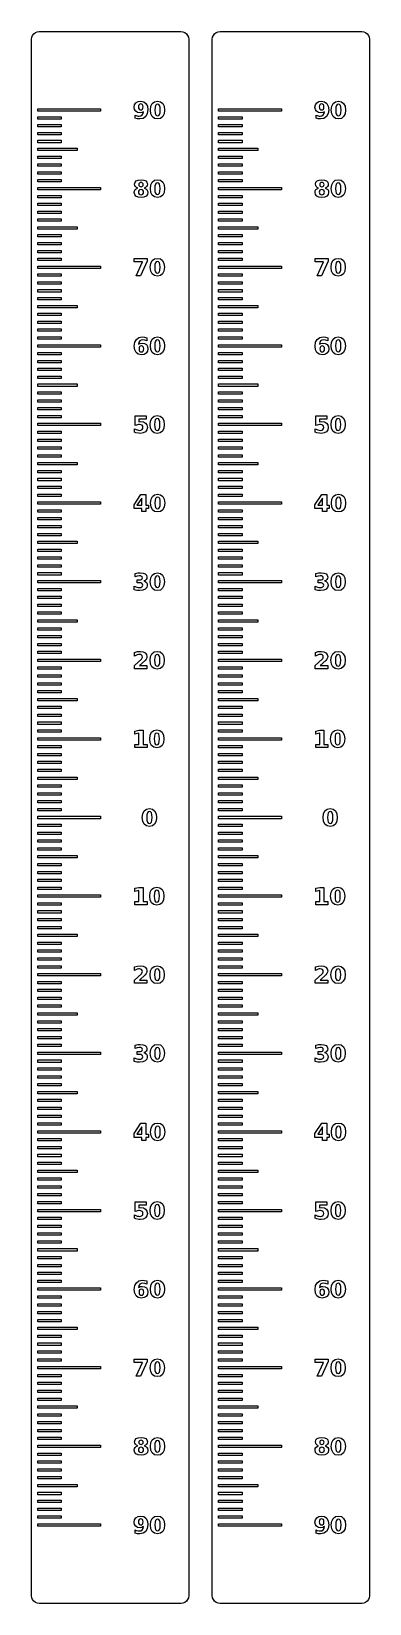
# Model space of a CAD drawing. Header units: millimetres. Extents: x 0 to 43, y 0 to 200.
import ezdxf

# ---------------------------------------------------------------- set-up
doc = ezdxf.new("R2010")
doc.units = ezdxf.units.MM
doc.layers.add('CUT', color=1, linetype='Continuous')
doc.layers.add('SCORE', color=3, linetype='Continuous')

msp = doc.modelspace()

# ---------------------------------------------------------------- linework, layer by layer
at = {"layer": 'CUT'}
for points in [[(19.9659, 0.7412), (19.866, 0.5), (19.7071, 0.2929), (19.5, 0.134), (19.2588, 0.0341), (19, 0), (1, 0), (0.7412, 0.0341), (0.5, 0.134), (0.2929, 0.2929), (0.134, 0.5), (0.0341, 0.7412), (0, 1), (0, 199), (0.0341, 199.2588), (0.134, 199.5), (0.2929, 199.7071), (0.5, 199.866), (0.7412, 199.9659), (1, 200), (19, 200), (19.2588, 199.9659), (19.5, 199.866), (19.7071, 199.7071), (19.866, 199.5), (19.9659, 199.2588), (20, 199), (20, 1)], [(42.9659, 0.7412), (42.866, 0.5), (42.7071, 0.2929), (42.5, 0.134), (42.2588, 0.0341), (42, 0), (24, 0), (23.7412, 0.0341), (23.5, 0.134), (23.2929, 0.2929), (23.134, 0.5), (23.0341, 0.7412), (23, 1), (23, 199), (23.0341, 199.2588), (23.134, 199.5), (23.2929, 199.7071), (23.5, 199.866), (23.7412, 199.9659), (24, 200), (42, 200), (42.2588, 199.9659), (42.5, 199.866), (42.7071, 199.7071), (42.866, 199.5), (42.9659, 199.2588), (43, 199), (43, 1)]]:
    msp.add_lwpolyline(points, close=True, dxfattribs=at)
at = {"layer": 'SCORE'}
for points in [[(0.8, 189.85), (0.8, 190.15), (8.8, 190.15), (8.8, 189.85)], [(13.5871, 189.2426), (13.7079, 189.2348), (13.9322, 189.2697), (14.1007, 189.3745), (14.2124, 189.5484), (14.2662, 189.7898), (14.0538, 189.6801), (13.8091, 189.6435), (13.506, 189.6924), (13.2677, 189.839), (13.1134, 190.0654), (13.062, 190.3537), (13.1193, 190.6718), (13.2912, 190.9195), (13.5594, 191.0787), (13.9057, 191.1318), (14.2853, 191.0596), (14.568, 190.843), (14.7438, 190.495), (14.8024, 190.0274), (14.7339, 189.5432), (14.5282, 189.1752), (14.2035, 188.9429), (13.7768, 188.8654), (13.4824, 188.8884), (13.2073, 188.9563), (13.2073, 189.3609), (13.3389, 189.3055)], [(14.1255, 190.1052), (14.1814, 190.2254), (14.2001, 190.3935), (14.1814, 190.5604), (14.1255, 190.6804), (14.0326, 190.7532), (13.9029, 190.7774), (13.7732, 190.7532), (13.6802, 190.6804), (13.6243, 190.5604), (13.6057, 190.3935), (13.6243, 190.2254), (13.6802, 190.1052), (13.7732, 190.0335), (13.9029, 190.0096), (14.0326, 190.0335)], [(16.0385, 188.8654), (15.6558, 188.9392), (15.372, 189.1607), (15.1962, 189.518), (15.1376, 189.9993), (15.1962, 190.4819), (15.372, 190.8393), (15.6558, 191.0608), (16.0385, 191.1346), (16.4202, 191.0608), (16.7037, 190.8393), (16.8795, 190.4819), (16.938, 189.9993), (16.8795, 189.518), (16.7037, 189.1607), (16.4202, 188.9392)], [(16.1941, 190.7073), (16.0385, 190.7493), (15.883, 190.7073), (15.7793, 190.5815), (15.7209, 190.3534), (15.7015, 190.004), (15.7209, 189.6503), (15.7793, 189.419), (15.883, 189.2917), (16.0385, 189.2493), (16.1932, 189.2917), (16.2963, 189.419), (16.3547, 189.6503), (16.3741, 190.004), (16.3549, 190.3534), (16.2973, 190.5815)], [(23.8, 189.85), (23.8, 190.15), (31.8, 190.15), (31.8, 189.85)], [(36.5871, 189.2426), (36.7079, 189.2348), (36.9322, 189.2697), (37.1007, 189.3745), (37.2124, 189.5484), (37.2662, 189.7898), (37.0538, 189.6801), (36.8091, 189.6435), (36.506, 189.6924), (36.2677, 189.839), (36.1134, 190.0654), (36.062, 190.3537), (36.1193, 190.6718), (36.2912, 190.9195), (36.5594, 191.0787), (36.9057, 191.1318), (37.2853, 191.0596), (37.568, 190.843), (37.7438, 190.495), (37.8024, 190.0274), (37.7339, 189.5432), (37.5282, 189.1752), (37.2035, 188.9429), (36.7768, 188.8654), (36.4824, 188.8884), (36.2073, 188.9563), (36.2073, 189.3609), (36.3389, 189.3055)], [(37.1255, 190.1052), (37.1814, 190.2254), (37.2001, 190.3935), (37.1814, 190.5604), (37.1255, 190.6804), (37.0326, 190.7532), (36.9029, 190.7774), (36.7732, 190.7532), (36.6802, 190.6804), (36.6243, 190.5604), (36.6057, 190.3935), (36.6243, 190.2254), (36.6802, 190.1052), (36.7732, 190.0335), (36.9029, 190.0096), (37.0326, 190.0335)], [(39.0385, 188.8654), (38.6558, 188.9392), (38.372, 189.1607), (38.1962, 189.518), (38.1376, 189.9993), (38.1962, 190.4819), (38.372, 190.8393), (38.6558, 191.0608), (39.0385, 191.1346), (39.4202, 191.0608), (39.7037, 190.8393), (39.8795, 190.4819), (39.938, 189.9993), (39.8795, 189.518), (39.7037, 189.1607), (39.4202, 188.9392)], [(39.1941, 190.7073), (39.0385, 190.7493), (38.883, 190.7073), (38.7793, 190.5815), (38.7209, 190.3534), (38.7015, 190.004), (38.7209, 189.6503), (38.7793, 189.419), (38.883, 189.2917), (39.0385, 189.2493), (39.1932, 189.2917), (39.2963, 189.419), (39.3547, 189.6503), (39.3741, 190.004), (39.3549, 190.3534), (39.2973, 190.5815)], [(0.8, 188.85), (0.8, 189.15), (3.8, 189.15), (3.8, 188.85)], [(0.8, 187.85), (0.8, 188.15), (3.8, 188.15), (3.8, 187.85)], [(23.8, 188.85), (23.8, 189.15), (26.8, 189.15), (26.8, 188.85)], [(23.8, 187.85), (23.8, 188.15), (26.8, 188.15), (26.8, 187.85)], [(0.8, 186.85), (0.8, 187.15), (3.8, 187.15), (3.8, 186.85)], [(0.8, 185.85), (0.8, 186.15), (3.8, 186.15), (3.8, 185.85)], [(23.8, 186.85), (23.8, 187.15), (26.8, 187.15), (26.8, 186.85)], [(23.8, 185.85), (23.8, 186.15), (26.8, 186.15), (26.8, 185.85)], [(0.8, 184.85), (0.8, 185.15), (5.8, 185.15), (5.8, 184.85)], [(0.8, 183.85), (0.8, 184.15), (3.8, 184.15), (3.8, 183.85)], [(23.8, 184.85), (23.8, 185.15), (28.8, 185.15), (28.8, 184.85)], [(23.8, 183.85), (23.8, 184.15), (26.8, 184.15), (26.8, 183.85)], [(0.8, 182.85), (0.8, 183.15), (3.8, 183.15), (3.8, 182.85)], [(0.8, 181.85), (0.8, 182.15), (3.8, 182.15), (3.8, 181.85)], [(23.8, 182.85), (23.8, 183.15), (26.8, 183.15), (26.8, 182.85)], [(23.8, 181.85), (23.8, 182.15), (26.8, 182.15), (26.8, 181.85)], [(0.8, 181.15), (3.8, 181.15), (3.8, 180.85), (0.8, 180.85)], [(8.8, 180.15), (8.8, 179.85), (0.8, 179.85), (0.8, 180.15)], [(13.3305, 180.9893), (13.5855, 181.0983), (13.9371, 181.1346), (14.2864, 181.0985), (14.5404, 180.9902), (14.6954, 180.8125), (14.7471, 180.5679), (14.7217, 180.3971), (14.6454, 180.2571), (14.5193, 180.1488), (14.3445, 180.0724), (14.5398, 179.9918), (14.6805, 179.8727), (14.7656, 179.7163), (14.794, 179.5235), (14.74, 179.2379), (14.5779, 179.0318), (14.3096, 178.907), (13.9371, 178.8654), (13.5632, 178.907), (13.2935, 179.0318), (13.1304, 179.2379), (13.076, 179.5235), (13.1044, 179.7163), (13.1895, 179.8727), (13.3302, 179.9918), (13.5255, 180.0724), (13.3508, 180.1488), (13.2251, 180.2571), (13.1495, 180.3971), (13.1243, 180.5679), (13.1759, 180.8115)], [(13.9371, 180.2398), (14.0538, 180.2573), (14.1405, 180.3101), (14.1947, 180.3954), (14.2127, 180.5107), (14.1947, 180.6258), (14.1405, 180.7104), (14.0538, 180.7628), (13.9371, 180.7802), (13.818, 180.7627), (13.7299, 180.7099), (13.6754, 180.625), (13.6573, 180.5107), (13.6754, 180.3954), (13.7299, 180.3101), (13.818, 180.2573)], [(15.1821, 179.518), (15.1235, 179.9993), (15.1821, 180.4819), (15.3579, 180.8393), (15.6417, 181.0608), (16.0245, 181.1346), (16.4061, 181.0608), (16.6896, 180.8393), (16.8654, 180.4819), (16.924, 179.9993), (16.8654, 179.518), (16.6896, 179.1607), (16.4061, 178.9392), (16.0245, 178.8654), (15.6417, 178.9392), (15.3579, 179.1607)], [(15.7652, 180.5815), (15.7069, 180.3534), (15.6874, 180.004), (15.7069, 179.6503), (15.7652, 179.419), (15.8689, 179.2917), (16.0245, 179.2493), (16.1791, 179.2917), (16.2823, 179.419), (16.3406, 179.6503), (16.3601, 180.004), (16.3409, 180.3534), (16.2832, 180.5815), (16.1801, 180.7073), (16.0245, 180.7493), (15.8689, 180.7073)], [(23.8, 181.15), (26.8, 181.15), (26.8, 180.85), (23.8, 180.85)], [(31.8, 180.15), (31.8, 179.85), (23.8, 179.85), (23.8, 180.15)], [(36.3305, 180.9893), (36.5855, 181.0983), (36.9371, 181.1346), (37.2864, 181.0985), (37.5404, 180.9902), (37.6954, 180.8125), (37.7471, 180.5679), (37.7217, 180.3971), (37.6454, 180.2571), (37.5193, 180.1488), (37.3445, 180.0724), (37.5398, 179.9918), (37.6805, 179.8727), (37.7656, 179.7163), (37.794, 179.5235), (37.74, 179.2379), (37.5779, 179.0318), (37.3096, 178.907), (36.9371, 178.8654), (36.5632, 178.907), (36.2935, 179.0318), (36.1304, 179.2379), (36.076, 179.5235), (36.1044, 179.7163), (36.1895, 179.8727), (36.3302, 179.9918), (36.5255, 180.0724), (36.3508, 180.1488), (36.2251, 180.2571), (36.1495, 180.3971), (36.1243, 180.5679), (36.1759, 180.8115)], [(36.9371, 180.2398), (37.0538, 180.2573), (37.1405, 180.3101), (37.1947, 180.3954), (37.2127, 180.5107), (37.1947, 180.6258), (37.1405, 180.7104), (37.0538, 180.7628), (36.9371, 180.7802), (36.818, 180.7627), (36.7299, 180.7099), (36.6754, 180.625), (36.6573, 180.5107), (36.6754, 180.3954), (36.7299, 180.3101), (36.818, 180.2573)], [(38.1821, 179.518), (38.1235, 179.9993), (38.1821, 180.4819), (38.3579, 180.8393), (38.6417, 181.0608), (39.0245, 181.1346), (39.4061, 181.0608), (39.6896, 180.8393), (39.8654, 180.4819), (39.924, 179.9993), (39.8654, 179.518), (39.6896, 179.1607), (39.4061, 178.9392), (39.0245, 178.8654), (38.6417, 178.9392), (38.3579, 179.1607)], [(38.7652, 180.5815), (38.7069, 180.3534), (38.6874, 180.004), (38.7069, 179.6503), (38.7652, 179.419), (38.8689, 179.2917), (39.0245, 179.2493), (39.1791, 179.2917), (39.2823, 179.419), (39.3406, 179.6503), (39.3601, 180.004), (39.3409, 180.3534), (39.2832, 180.5815), (39.1801, 180.7073), (39.0245, 180.7493), (38.8689, 180.7073)], [(3.8, 179.15), (3.8, 178.85), (0.8, 178.85), (0.8, 179.15)], [(3.8, 178.15), (3.8, 177.85), (0.8, 177.85), (0.8, 178.15)], [(13.6302, 179.4102), (13.6938, 179.3055), (13.7973, 179.2416), (13.9371, 179.2202), (14.0757, 179.2416), (14.1776, 179.3055), (14.2402, 179.4102), (14.261, 179.5526), (14.2402, 179.696), (14.1776, 179.801), (14.0757, 179.8654), (13.9371, 179.8868), (13.7973, 179.8651), (13.6938, 179.8001), (13.6302, 179.6951), (13.609, 179.5526)], [(26.8, 179.15), (26.8, 178.85), (23.8, 178.85), (23.8, 179.15)], [(26.8, 178.15), (26.8, 177.85), (23.8, 177.85), (23.8, 178.15)], [(36.6302, 179.4102), (36.6938, 179.3055), (36.7973, 179.2416), (36.9371, 179.2202), (37.0757, 179.2416), (37.1776, 179.3055), (37.2402, 179.4102), (37.261, 179.5526), (37.2402, 179.696), (37.1776, 179.801), (37.0757, 179.8654), (36.9371, 179.8868), (36.7973, 179.8651), (36.6938, 179.8001), (36.6302, 179.6951), (36.609, 179.5526)], [(3.8, 177.15), (3.8, 176.85), (0.8, 176.85), (0.8, 177.15)], [(3.8, 176.15), (3.8, 175.85), (0.8, 175.85), (0.8, 176.15)], [(26.8, 177.15), (26.8, 176.85), (23.8, 176.85), (23.8, 177.15)], [(26.8, 176.15), (26.8, 175.85), (23.8, 175.85), (23.8, 176.15)], [(5.8, 175.15), (5.8, 174.85), (0.8, 174.85), (0.8, 175.15)], [(3.8, 174.15), (3.8, 173.85), (0.8, 173.85), (0.8, 174.15)], [(28.8, 175.15), (28.8, 174.85), (23.8, 174.85), (23.8, 175.15)], [(26.8, 174.15), (26.8, 173.85), (23.8, 173.85), (23.8, 174.15)], [(3.8, 173.15), (3.8, 172.85), (0.8, 172.85), (0.8, 173.15)], [(3.8, 172.15), (3.8, 171.85), (0.8, 171.85), (0.8, 172.15)], [(26.8, 173.15), (26.8, 172.85), (23.8, 172.85), (23.8, 173.15)], [(26.8, 172.15), (26.8, 171.85), (23.8, 171.85), (23.8, 172.15)], [(3.8, 170.85), (0.8, 170.85), (0.8, 171.15), (3.8, 171.15)], [(0.8, 169.85), (0.8, 170.15), (8.8, 170.15), (8.8, 169.85)], [(13.0847, 170.6804), (13.0847, 171.0952), (14.7328, 171.0952), (14.7328, 170.7774), (13.8802, 168.908), (13.3308, 168.908), (14.138, 170.6804)], [(15.1734, 169.518), (15.1148, 169.9993), (15.1734, 170.4819), (15.3492, 170.8393), (15.633, 171.0608), (16.0158, 171.1346), (16.3975, 171.0608), (16.6809, 170.8393), (16.8567, 170.4819), (16.9153, 169.9993), (16.8567, 169.518), (16.6809, 169.1607), (16.3975, 168.9392), (16.0158, 168.8654), (15.633, 168.9392), (15.3492, 169.1607)], [(15.7566, 170.5815), (15.6982, 170.3534), (15.6788, 170.004), (15.6982, 169.6503), (15.7566, 169.419), (15.8603, 169.2917), (16.0158, 169.2493), (16.1705, 169.2917), (16.2736, 169.419), (16.332, 169.6503), (16.3514, 170.004), (16.3322, 170.3534), (16.2745, 170.5815), (16.1714, 170.7073), (16.0158, 170.7493), (15.8603, 170.7073)], [(26.8, 170.85), (23.8, 170.85), (23.8, 171.15), (26.8, 171.15)], [(23.8, 169.85), (23.8, 170.15), (31.8, 170.15), (31.8, 169.85)], [(36.0847, 170.6804), (36.0847, 171.0952), (37.7328, 171.0952), (37.7328, 170.7774), (36.8802, 168.908), (36.3308, 168.908), (37.138, 170.6804)], [(38.1734, 169.518), (38.1148, 169.9993), (38.1734, 170.4819), (38.3492, 170.8393), (38.633, 171.0608), (39.0158, 171.1346), (39.3975, 171.0608), (39.6809, 170.8393), (39.8567, 170.4819), (39.9153, 169.9993), (39.8567, 169.518), (39.6809, 169.1607), (39.3975, 168.9392), (39.0158, 168.8654), (38.633, 168.9392), (38.3492, 169.1607)], [(38.7566, 170.5815), (38.6982, 170.3534), (38.6788, 170.004), (38.6982, 169.6503), (38.7566, 169.419), (38.8603, 169.2917), (39.0158, 169.2493), (39.1705, 169.2917), (39.2736, 169.419), (39.332, 169.6503), (39.3514, 170.004), (39.3322, 170.3534), (39.2745, 170.5815), (39.1714, 170.7073), (39.0158, 170.7493), (38.8603, 170.7073)], [(0.8, 168.85), (0.8, 169.15), (3.8, 169.15), (3.8, 168.85)], [(0.8, 167.85), (0.8, 168.15), (3.8, 168.15), (3.8, 167.85)], [(23.8, 168.85), (23.8, 169.15), (26.8, 169.15), (26.8, 168.85)], [(23.8, 167.85), (23.8, 168.15), (26.8, 168.15), (26.8, 167.85)], [(0.8, 166.85), (0.8, 167.15), (3.8, 167.15), (3.8, 166.85)], [(0.8, 165.85), (0.8, 166.15), (3.8, 166.15), (3.8, 165.85)], [(23.8, 166.85), (23.8, 167.15), (26.8, 167.15), (26.8, 166.85)], [(23.8, 165.85), (23.8, 166.15), (26.8, 166.15), (26.8, 165.85)], [(0.8, 164.85), (0.8, 165.15), (5.8, 165.15), (5.8, 164.85)], [(0.8, 163.85), (0.8, 164.15), (3.8, 164.15), (3.8, 163.85)], [(23.8, 164.85), (23.8, 165.15), (28.8, 165.15), (28.8, 164.85)], [(23.8, 163.85), (23.8, 164.15), (26.8, 164.15), (26.8, 163.85)], [(0.8, 162.85), (0.8, 163.15), (3.8, 163.15), (3.8, 162.85)], [(0.8, 161.85), (0.8, 162.15), (3.8, 162.15), (3.8, 161.85)], [(23.8, 162.85), (23.8, 163.15), (26.8, 163.15), (26.8, 162.85)], [(23.8, 161.85), (23.8, 162.15), (26.8, 162.15), (26.8, 161.85)], [(0.8, 161.15), (3.8, 161.15), (3.8, 160.85), (0.8, 160.85)], [(8.8, 160.15), (8.8, 159.85), (0.8, 159.85), (0.8, 160.15)], [(13.8241, 160.3148), (14.0707, 160.3509), (14.3735, 160.3018), (14.6116, 160.1545), (14.766, 159.928), (14.8174, 159.6407), (14.7599, 159.3241), (14.5873, 159.0773), (14.3183, 158.9184), (13.9709, 158.8654), (13.5928, 158.9373), (13.3109, 159.1532), (13.1358, 159.5016), (13.0774, 159.9702), (13.1457, 160.4541), (13.3507, 160.822), (13.6746, 161.0543), (14.0998, 161.1318), (14.3927, 161.1084), (14.674, 161.038), (14.674, 160.6335), (14.4115, 160.731), (14.1715, 160.7624), (13.9475, 160.7274), (13.7791, 160.6223), (13.6678, 160.4487), (13.6151, 160.2074)], [(15.3565, 160.8393), (15.6403, 161.0608), (16.023, 161.1346), (16.4047, 161.0608), (16.6882, 160.8393), (16.864, 160.4819), (16.9226, 159.9993), (16.864, 159.518), (16.6882, 159.1607), (16.4047, 158.9392), (16.023, 158.8654), (15.6403, 158.9392), (15.3565, 159.1607), (15.1807, 159.518), (15.1221, 159.9993), (15.1807, 160.4819)], [(15.7055, 159.6503), (15.7638, 159.419), (15.8675, 159.2917), (16.023, 159.2493), (16.1777, 159.2917), (16.2809, 159.419), (16.3392, 159.6503), (16.3587, 160.004), (16.3395, 160.3534), (16.2818, 160.5815), (16.1787, 160.7073), (16.023, 160.7493), (15.8675, 160.7073), (15.7638, 160.5815), (15.7055, 160.3534), (15.686, 160.004)], [(23.8, 161.15), (26.8, 161.15), (26.8, 160.85), (23.8, 160.85)], [(31.8, 160.15), (31.8, 159.85), (23.8, 159.85), (23.8, 160.15)], [(36.8241, 160.3148), (37.0707, 160.3509), (37.3735, 160.3018), (37.6116, 160.1545), (37.766, 159.928), (37.8174, 159.6407), (37.7599, 159.3241), (37.5873, 159.0773), (37.3183, 158.9184), (36.9709, 158.8654), (36.5928, 158.9373), (36.3109, 159.1532), (36.1358, 159.5016), (36.0774, 159.9702), (36.1457, 160.4541), (36.3507, 160.822), (36.6746, 161.0543), (37.0998, 161.1318), (37.3927, 161.1084), (37.674, 161.038), (37.674, 160.6335), (37.4115, 160.731), (37.1715, 160.7624), (36.9475, 160.7274), (36.7791, 160.6223), (36.6678, 160.4487), (36.6151, 160.2074)], [(38.3565, 160.8393), (38.6403, 161.0608), (39.023, 161.1346), (39.4047, 161.0608), (39.6882, 160.8393), (39.864, 160.4819), (39.9226, 159.9993), (39.864, 159.518), (39.6882, 159.1607), (39.4047, 158.9392), (39.023, 158.8654), (38.6403, 158.9392), (38.3565, 159.1607), (38.1807, 159.518), (38.1221, 159.9993), (38.1807, 160.4819)], [(38.7055, 159.6503), (38.7638, 159.419), (38.8675, 159.2917), (39.023, 159.2493), (39.1777, 159.2917), (39.2809, 159.419), (39.3392, 159.6503), (39.3587, 160.004), (39.3395, 160.3534), (39.2818, 160.5815), (39.1787, 160.7073), (39.023, 160.7493), (38.8675, 160.7073), (38.7638, 160.5815), (38.7055, 160.3534), (38.686, 160.004)], [(3.8, 159.15), (3.8, 158.85), (0.8, 158.85), (0.8, 159.15)], [(3.8, 158.15), (3.8, 157.85), (0.8, 157.85), (0.8, 158.15)], [(13.977, 159.2202), (14.1073, 159.2441), (14.2001, 159.3159), (14.2556, 159.4359), (14.2741, 159.6037), (14.2556, 159.7717), (14.2001, 159.8915), (14.1073, 159.9636), (13.977, 159.9876), (13.8473, 159.9636), (13.7548, 159.8915), (13.6992, 159.7717), (13.6807, 159.6037), (13.6992, 159.4359), (13.7548, 159.3159), (13.8473, 159.2441)], [(26.8, 159.15), (26.8, 158.85), (23.8, 158.85), (23.8, 159.15)], [(26.8, 158.15), (26.8, 157.85), (23.8, 157.85), (23.8, 158.15)], [(36.977, 159.2202), (37.1073, 159.2441), (37.2001, 159.3159), (37.2556, 159.4359), (37.2741, 159.6037), (37.2556, 159.7717), (37.2001, 159.8915), (37.1073, 159.9636), (36.977, 159.9876), (36.8473, 159.9636), (36.7548, 159.8915), (36.6992, 159.7717), (36.6807, 159.6037), (36.6992, 159.4359), (36.7548, 159.3159), (36.8473, 159.2441)], [(3.8, 157.15), (3.8, 156.85), (0.8, 156.85), (0.8, 157.15)], [(3.8, 156.15), (3.8, 155.85), (0.8, 155.85), (0.8, 156.15)], [(26.8, 157.15), (26.8, 156.85), (23.8, 156.85), (23.8, 157.15)], [(26.8, 156.15), (26.8, 155.85), (23.8, 155.85), (23.8, 156.15)], [(5.8, 155.15), (5.8, 154.85), (0.8, 154.85), (0.8, 155.15)], [(3.8, 154.15), (3.8, 153.85), (0.8, 153.85), (0.8, 154.15)], [(28.8, 155.15), (28.8, 154.85), (23.8, 154.85), (23.8, 155.15)], [(26.8, 154.15), (26.8, 153.85), (23.8, 153.85), (23.8, 154.15)], [(3.8, 153.15), (3.8, 152.85), (0.8, 152.85), (0.8, 153.15)], [(3.8, 152.15), (3.8, 151.85), (0.8, 151.85), (0.8, 152.15)], [(26.8, 153.15), (26.8, 152.85), (23.8, 152.85), (23.8, 153.15)], [(26.8, 152.15), (26.8, 151.85), (23.8, 151.85), (23.8, 152.15)], [(3.8, 150.85), (0.8, 150.85), (0.8, 151.15), (3.8, 151.15)], [(0.8, 149.85), (0.8, 150.15), (8.8, 150.15), (8.8, 149.85)], [(14.6858, 149.3054), (14.5041, 149.066), (14.2146, 148.9155), (13.8309, 148.8654), (13.6458, 148.8744), (13.2807, 148.9468), (13.1002, 149.0107), (13.1002, 149.4546), (13.4391, 149.3004), (13.5949, 149.2621), (13.7419, 149.2493), (13.9249, 149.2744), (14.0644, 149.3496), (14.153, 149.4677), (14.1825, 149.6215), (14.153, 149.7761), (14.0644, 149.8938), (13.9249, 149.9687), (13.7419, 149.9937), (13.616, 149.9857), (13.3396, 149.9218), (13.1864, 149.8648), (13.1864, 151.0952), (14.5884, 151.0952), (14.5884, 150.6804), (13.6364, 150.6804), (13.6364, 150.342), (13.9013, 150.379), (14.2568, 150.3289), (14.5237, 150.1788), (14.6907, 149.9394), (14.7464, 149.6215)], [(15.6176, 151.0608), (16.0003, 151.1346), (16.382, 151.0608), (16.6655, 150.8393), (16.8413, 150.4819), (16.8998, 149.9993), (16.8413, 149.518), (16.6655, 149.1607), (16.382, 148.9392), (16.0003, 148.8654), (15.6176, 148.9392), (15.3338, 149.1607), (15.158, 149.518), (15.0994, 149.9993), (15.158, 150.4819), (15.3338, 150.8393)], [(15.7411, 149.419), (15.8448, 149.2917), (16.0003, 149.2493), (16.155, 149.2917), (16.2581, 149.419), (16.3165, 149.6503), (16.3359, 150.004), (16.3167, 150.3534), (16.2591, 150.5815), (16.1559, 150.7073), (16.0003, 150.7493), (15.8448, 150.7073), (15.7411, 150.5815), (15.6827, 150.3534), (15.6633, 150.004), (15.6827, 149.6503)], [(26.8, 150.85), (23.8, 150.85), (23.8, 151.15), (26.8, 151.15)], [(23.8, 149.85), (23.8, 150.15), (31.8, 150.15), (31.8, 149.85)], [(37.6858, 149.3054), (37.5041, 149.066), (37.2146, 148.9155), (36.8309, 148.8654), (36.6458, 148.8744), (36.2807, 148.9468), (36.1002, 149.0107), (36.1002, 149.4546), (36.4391, 149.3004), (36.5949, 149.2621), (36.7419, 149.2493), (36.9249, 149.2744), (37.0644, 149.3496), (37.153, 149.4677), (37.1825, 149.6215), (37.153, 149.7761), (37.0644, 149.8938), (36.9249, 149.9687), (36.7419, 149.9937), (36.616, 149.9857), (36.3396, 149.9218), (36.1864, 149.8648), (36.1864, 151.0952), (37.5884, 151.0952), (37.5884, 150.6804), (36.6364, 150.6804), (36.6364, 150.342), (36.9012, 150.379), (37.2568, 150.3289), (37.5237, 150.1788), (37.6907, 149.9394), (37.7464, 149.6215)], [(38.6176, 151.0608), (39.0003, 151.1346), (39.382, 151.0608), (39.6655, 150.8393), (39.8413, 150.4819), (39.8998, 149.9993), (39.8413, 149.518), (39.6655, 149.1607), (39.382, 148.9392), (39.0003, 148.8654), (38.6176, 148.9392), (38.3338, 149.1607), (38.158, 149.518), (38.0994, 149.9993), (38.158, 150.4819), (38.3338, 150.8393)], [(38.7411, 149.419), (38.8448, 149.2917), (39.0003, 149.2493), (39.155, 149.2917), (39.2581, 149.419), (39.3165, 149.6503), (39.3359, 150.004), (39.3167, 150.3534), (39.2591, 150.5815), (39.1559, 150.7073), (39.0003, 150.7493), (38.8448, 150.7073), (38.7411, 150.5815), (38.6827, 150.3534), (38.6633, 150.004), (38.6827, 149.6503)], [(0.8, 148.85), (0.8, 149.15), (3.8, 149.15), (3.8, 148.85)], [(0.8, 147.85), (0.8, 148.15), (3.8, 148.15), (3.8, 147.85)], [(23.8, 148.85), (23.8, 149.15), (26.8, 149.15), (26.8, 148.85)], [(23.8, 147.85), (23.8, 148.15), (26.8, 148.15), (26.8, 147.85)], [(0.8, 146.85), (0.8, 147.15), (3.8, 147.15), (3.8, 146.85)], [(0.8, 145.85), (0.8, 146.15), (3.8, 146.15), (3.8, 145.85)], [(23.8, 146.85), (23.8, 147.15), (26.8, 147.15), (26.8, 146.85)], [(23.8, 145.85), (23.8, 146.15), (26.8, 146.15), (26.8, 145.85)], [(0.8, 144.85), (0.8, 145.15), (5.8, 145.15), (5.8, 144.85)], [(0.8, 143.85), (0.8, 144.15), (3.8, 144.15), (3.8, 143.85)], [(23.8, 144.85), (23.8, 145.15), (28.8, 145.15), (28.8, 144.85)], [(23.8, 143.85), (23.8, 144.15), (26.8, 144.15), (26.8, 143.85)], [(0.8, 142.85), (0.8, 143.15), (3.8, 143.15), (3.8, 142.85)], [(0.8, 141.85), (0.8, 142.15), (3.8, 142.15), (3.8, 141.85)], [(23.8, 142.85), (23.8, 143.15), (26.8, 143.15), (26.8, 142.85)], [(23.8, 141.85), (23.8, 142.15), (26.8, 142.15), (26.8, 141.85)], [(0.8, 141.15), (3.8, 141.15), (3.8, 140.85), (0.8, 140.85)], [(8.8, 140.15), (8.8, 139.85), (0.8, 139.85), (0.8, 140.15)], [(14.5547, 139.7152), (14.8664, 139.7152), (14.8664, 139.3065), (14.5547, 139.3065), (14.5547, 138.908), (14.0213, 138.908), (14.0213, 139.3065), (13.0519, 139.3065), (13.0519, 139.7898), (13.9275, 141.0952), (14.5547, 141.0952)], [(14.0213, 140.6307), (13.4034, 139.7152), (14.0213, 139.7152)], [(16.7138, 140.8393), (16.8895, 140.4819), (16.9481, 139.9993), (16.8895, 139.518), (16.7138, 139.1607), (16.4303, 138.9392), (16.0486, 138.8654), (15.6659, 138.9392), (15.382, 139.1607), (15.2063, 139.518), (15.1477, 139.9993), (15.2063, 140.4819), (15.382, 140.8393), (15.6659, 141.0608), (16.0486, 141.1346), (16.4303, 141.0608)], [(16.2033, 139.2917), (16.3064, 139.419), (16.3648, 139.6503), (16.3842, 140.004), (16.365, 140.3534), (16.3073, 140.5815), (16.2042, 140.7073), (16.0486, 140.7493), (15.8931, 140.7073), (15.7894, 140.5815), (15.731, 140.3534), (15.7116, 140.004), (15.731, 139.6503), (15.7894, 139.419), (15.8931, 139.2917), (16.0486, 139.2493)], [(23.8, 141.15), (26.8, 141.15), (26.8, 140.85), (23.8, 140.85)], [(31.8, 140.15), (31.8, 139.85), (23.8, 139.85), (23.8, 140.15)], [(37.5547, 139.7152), (37.8664, 139.7152), (37.8664, 139.3065), (37.5547, 139.3065), (37.5547, 138.908), (37.0213, 138.908), (37.0213, 139.3065), (36.0519, 139.3065), (36.0519, 139.7898), (36.9275, 141.0952), (37.5547, 141.0952)], [(37.0213, 140.6307), (36.4034, 139.7152), (37.0213, 139.7152)], [(39.7137, 140.8393), (39.8895, 140.4819), (39.9481, 139.9993), (39.8895, 139.518), (39.7137, 139.1607), (39.4303, 138.9392), (39.0486, 138.8654), (38.6659, 138.9392), (38.382, 139.1607), (38.2062, 139.518), (38.1477, 139.9993), (38.2062, 140.4819), (38.382, 140.8393), (38.6659, 141.0608), (39.0486, 141.1346), (39.4303, 141.0608)], [(39.2033, 139.2917), (39.3064, 139.419), (39.3648, 139.6503), (39.3842, 140.004), (39.365, 140.3534), (39.3073, 140.5815), (39.2042, 140.7073), (39.0486, 140.7493), (38.8931, 140.7073), (38.7894, 140.5815), (38.731, 140.3534), (38.7116, 140.004), (38.731, 139.6503), (38.7894, 139.419), (38.8931, 139.2917), (39.0486, 139.2493)], [(3.8, 139.15), (3.8, 138.85), (0.8, 138.85), (0.8, 139.15)], [(3.8, 138.15), (3.8, 137.85), (0.8, 137.85), (0.8, 138.15)], [(26.8, 139.15), (26.8, 138.85), (23.8, 138.85), (23.8, 139.15)], [(26.8, 138.15), (26.8, 137.85), (23.8, 137.85), (23.8, 138.15)], [(3.8, 137.15), (3.8, 136.85), (0.8, 136.85), (0.8, 137.15)], [(3.8, 136.15), (3.8, 135.85), (0.8, 135.85), (0.8, 136.15)], [(26.8, 137.15), (26.8, 136.85), (23.8, 136.85), (23.8, 137.15)], [(26.8, 136.15), (26.8, 135.85), (23.8, 135.85), (23.8, 136.15)], [(5.8, 135.15), (5.8, 134.85), (0.8, 134.85), (0.8, 135.15)], [(3.8, 134.15), (3.8, 133.85), (0.8, 133.85), (0.8, 134.15)], [(28.8, 135.15), (28.8, 134.85), (23.8, 134.85), (23.8, 135.15)], [(26.8, 134.15), (26.8, 133.85), (23.8, 133.85), (23.8, 134.15)], [(3.8, 133.15), (3.8, 132.85), (0.8, 132.85), (0.8, 133.15)], [(3.8, 132.15), (3.8, 131.85), (0.8, 131.85), (0.8, 132.15)], [(26.8, 133.15), (26.8, 132.85), (23.8, 132.85), (23.8, 133.15)], [(26.8, 132.15), (26.8, 131.85), (23.8, 131.85), (23.8, 132.15)], [(3.8, 130.85), (0.8, 130.85), (0.8, 131.15), (3.8, 131.15)], [(0.8, 129.85), (0.8, 130.15), (8.8, 130.15), (8.8, 129.85)], [(13.7058, 129.2493), (13.9037, 129.2686), (14.0494, 129.3266), (14.139, 129.4213), (14.1689, 129.5498), (14.1383, 129.6811), (14.0466, 129.7762), (13.895, 129.8338), (13.4597, 129.853), (13.4597, 130.2163), (13.8824, 130.233), (14.0133, 130.2829), (14.0913, 130.3669), (14.1173, 130.4859), (14.092, 130.5973), (14.0161, 130.6804), (13.8943, 130.7321), (13.7306, 130.7493), (13.4555, 130.7184), (13.1784, 130.6279), (13.1784, 131.0409), (13.5094, 131.1112), (13.8319, 131.1346), (14.2043, 131.0996), (14.4694, 130.9945), (14.6283, 130.8194), (14.6813, 130.5735), (14.6559, 130.3991), (14.58, 130.2595), (14.455, 130.1553), (14.2814, 130.0874), (14.4761, 130.0091), (14.6175, 129.8887), (14.704, 129.7282), (14.7328, 129.5291), (14.6705, 129.2429), (14.4834, 129.0346), (14.1775, 128.9077), (13.7573, 128.8654), (13.4194, 128.8926), (13.0847, 128.9741), (13.0847, 129.4091), (13.3987, 129.2896), (13.5536, 129.2594)], [(16.8567, 130.4819), (16.9153, 129.9993), (16.8567, 129.518), (16.6809, 129.1607), (16.3975, 128.9392), (16.0158, 128.8654), (15.633, 128.9392), (15.3492, 129.1607), (15.1734, 129.518), (15.1148, 129.9993), (15.1734, 130.4819), (15.3492, 130.8393), (15.633, 131.0608), (16.0158, 131.1346), (16.3975, 131.0608), (16.6809, 130.8393)], [(16.2736, 129.419), (16.332, 129.6503), (16.3514, 130.004), (16.3322, 130.3534), (16.2745, 130.5815), (16.1714, 130.7073), (16.0158, 130.7493), (15.8603, 130.7073), (15.7566, 130.5815), (15.6982, 130.3534), (15.6788, 130.004), (15.6982, 129.6503), (15.7566, 129.419), (15.8603, 129.2917), (16.0158, 129.2493), (16.1705, 129.2917)], [(26.8, 130.85), (23.8, 130.85), (23.8, 131.15), (26.8, 131.15)], [(23.8, 129.85), (23.8, 130.15), (31.8, 130.15), (31.8, 129.85)], [(36.7058, 129.2493), (36.9037, 129.2686), (37.0494, 129.3266), (37.139, 129.4213), (37.1689, 129.5498), (37.1383, 129.6811), (37.0466, 129.7762), (36.895, 129.8338), (36.4597, 129.853), (36.4597, 130.2163), (36.8824, 130.233), (37.0133, 130.2829), (37.0913, 130.3669), (37.1173, 130.4859), (37.092, 130.5973), (37.0161, 130.6804), (36.8943, 130.7321), (36.7306, 130.7493), (36.4555, 130.7184), (36.1784, 130.6279), (36.1784, 131.0409), (36.5094, 131.1112), (36.8319, 131.1346), (37.2043, 131.0996), (37.4694, 130.9945), (37.6283, 130.8194), (37.6812, 130.5735), (37.6559, 130.3991), (37.58, 130.2595), (37.455, 130.1553), (37.2814, 130.0874), (37.4761, 130.0091), (37.6175, 129.8887), (37.704, 129.7282), (37.7328, 129.5291), (37.6705, 129.2429), (37.4834, 129.0346), (37.1775, 128.9077), (36.7573, 128.8654), (36.4194, 128.8926), (36.0847, 128.9741), (36.0847, 129.4091), (36.3987, 129.2896), (36.5536, 129.2594)], [(39.8567, 130.4819), (39.9153, 129.9993), (39.8567, 129.518), (39.6809, 129.1607), (39.3975, 128.9392), (39.0158, 128.8654), (38.633, 128.9392), (38.3492, 129.1607), (38.1734, 129.518), (38.1148, 129.9993), (38.1734, 130.4819), (38.3492, 130.8393), (38.633, 131.0608), (39.0158, 131.1346), (39.3975, 131.0608), (39.6809, 130.8393)], [(39.2736, 129.419), (39.332, 129.6503), (39.3514, 130.004), (39.3322, 130.3534), (39.2745, 130.5815), (39.1714, 130.7073), (39.0158, 130.7493), (38.8603, 130.7073), (38.7566, 130.5815), (38.6982, 130.3534), (38.6788, 130.004), (38.6982, 129.6503), (38.7566, 129.419), (38.8603, 129.2917), (39.0158, 129.2493), (39.1705, 129.2917)], [(0.8, 128.85), (0.8, 129.15), (3.8, 129.15), (3.8, 128.85)], [(0.8, 127.85), (0.8, 128.15), (3.8, 128.15), (3.8, 127.85)], [(23.8, 128.85), (23.8, 129.15), (26.8, 129.15), (26.8, 128.85)], [(23.8, 127.85), (23.8, 128.15), (26.8, 128.15), (26.8, 127.85)], [(0.8, 126.85), (0.8, 127.15), (3.8, 127.15), (3.8, 126.85)], [(0.8, 125.85), (0.8, 126.15), (3.8, 126.15), (3.8, 125.85)], [(23.8, 126.85), (23.8, 127.15), (26.8, 127.15), (26.8, 126.85)], [(23.8, 125.85), (23.8, 126.15), (26.8, 126.15), (26.8, 125.85)], [(0.8, 124.85), (0.8, 125.15), (5.8, 125.15), (5.8, 124.85)], [(0.8, 123.85), (0.8, 124.15), (3.8, 124.15), (3.8, 123.85)], [(23.8, 124.85), (23.8, 125.15), (28.8, 125.15), (28.8, 124.85)], [(23.8, 123.85), (23.8, 124.15), (26.8, 124.15), (26.8, 123.85)], [(0.8, 122.85), (0.8, 123.15), (3.8, 123.15), (3.8, 122.85)], [(0.8, 121.85), (0.8, 122.15), (3.8, 122.15), (3.8, 121.85)], [(23.8, 122.85), (23.8, 123.15), (26.8, 123.15), (26.8, 122.85)], [(23.8, 121.85), (23.8, 122.15), (26.8, 122.15), (26.8, 121.85)], [(0.8, 121.15), (3.8, 121.15), (3.8, 120.85), (0.8, 120.85)], [(8.8, 120.15), (8.8, 119.85), (0.8, 119.85), (0.8, 120.15)], [(13.1091, 121.0057), (13.4855, 121.1013), (13.8502, 121.1346), (14.1991, 121.0914), (14.4605, 120.9616), (14.6236, 120.7549), (14.678, 120.4798), (14.6549, 120.3071), (14.5856, 120.1465), (14.4424, 119.9659), (13.7302, 119.3224), (14.6925, 119.3224), (14.6925, 118.908), (13.103, 118.908), (13.103, 119.3224), (13.9945, 120.1229), (14.0597, 120.2163), (14.098, 120.3104), (14.1108, 120.408), (14.085, 120.5468), (14.0077, 120.6555), (13.8874, 120.7259), (13.733, 120.7493), (13.5949, 120.7352), (13.4442, 120.693), (13.1091, 120.5252)], [(16.8384, 119.518), (16.6627, 119.1607), (16.3792, 118.9392), (15.9975, 118.8654), (15.6148, 118.9392), (15.3309, 119.1607), (15.1552, 119.518), (15.0966, 119.9993), (15.1552, 120.4819), (15.3309, 120.8393), (15.6148, 121.0608), (15.9975, 121.1346), (16.3792, 121.0608), (16.6627, 120.8393), (16.8384, 120.4819), (16.897, 119.9993)], [(16.3331, 120.004), (16.3139, 120.3534), (16.2563, 120.5815), (16.1531, 120.7073), (15.9975, 120.7493), (15.842, 120.7073), (15.7383, 120.5815), (15.6799, 120.3534), (15.6605, 120.004), (15.6799, 119.6503), (15.7383, 119.419), (15.842, 119.2917), (15.9975, 119.2493), (16.1522, 119.2917), (16.2553, 119.419), (16.3137, 119.6503)], [(23.8, 121.15), (26.8, 121.15), (26.8, 120.85), (23.8, 120.85)], [(31.8, 120.15), (31.8, 119.85), (23.8, 119.85), (23.8, 120.15)], [(36.1091, 121.0057), (36.4855, 121.1013), (36.8502, 121.1346), (37.1991, 121.0914), (37.4605, 120.9616), (37.6236, 120.7549), (37.678, 120.4798), (37.6549, 120.3071), (37.5856, 120.1465), (37.4424, 119.9659), (36.7302, 119.3224), (37.6925, 119.3224), (37.6925, 118.908), (36.103, 118.908), (36.103, 119.3224), (36.9945, 120.1229), (37.0597, 120.2163), (37.098, 120.3104), (37.1108, 120.408), (37.085, 120.5468), (37.0077, 120.6555), (36.8874, 120.7259), (36.733, 120.7493), (36.5949, 120.7352), (36.4442, 120.693), (36.1091, 120.5252)], [(39.8384, 119.518), (39.6627, 119.1607), (39.3792, 118.9392), (38.9975, 118.8654), (38.6148, 118.9392), (38.3309, 119.1607), (38.1552, 119.518), (38.0966, 119.9993), (38.1552, 120.4819), (38.3309, 120.8393), (38.6148, 121.0608), (38.9975, 121.1346), (39.3792, 121.0608), (39.6627, 120.8393), (39.8384, 120.4819), (39.897, 119.9993)], [(39.3331, 120.004), (39.3139, 120.3534), (39.2563, 120.5815), (39.1531, 120.7073), (38.9975, 120.7493), (38.842, 120.7073), (38.7383, 120.5815), (38.6799, 120.3534), (38.6605, 120.004), (38.6799, 119.6503), (38.7383, 119.419), (38.842, 119.2917), (38.9975, 119.2493), (39.1522, 119.2917), (39.2553, 119.419), (39.3137, 119.6503)], [(3.8, 119.15), (3.8, 118.85), (0.8, 118.85), (0.8, 119.15)], [(3.8, 118.15), (3.8, 117.85), (0.8, 117.85), (0.8, 118.15)], [(26.8, 119.15), (26.8, 118.85), (23.8, 118.85), (23.8, 119.15)], [(26.8, 118.15), (26.8, 117.85), (23.8, 117.85), (23.8, 118.15)], [(3.8, 117.15), (3.8, 116.85), (0.8, 116.85), (0.8, 117.15)], [(3.8, 116.15), (3.8, 115.85), (0.8, 115.85), (0.8, 116.15)], [(26.8, 117.15), (26.8, 116.85), (23.8, 116.85), (23.8, 117.15)], [(26.8, 116.15), (26.8, 115.85), (23.8, 115.85), (23.8, 116.15)], [(5.8, 115.15), (5.8, 114.85), (0.8, 114.85), (0.8, 115.15)], [(3.8, 114.15), (3.8, 113.85), (0.8, 113.85), (0.8, 114.15)], [(28.8, 115.15), (28.8, 114.85), (23.8, 114.85), (23.8, 115.15)], [(26.8, 114.15), (26.8, 113.85), (23.8, 113.85), (23.8, 114.15)], [(3.8, 113.15), (3.8, 112.85), (0.8, 112.85), (0.8, 113.15)], [(3.8, 112.15), (3.8, 111.85), (0.8, 111.85), (0.8, 112.15)], [(26.8, 113.15), (26.8, 112.85), (23.8, 112.85), (23.8, 113.15)], [(26.8, 112.15), (26.8, 111.85), (23.8, 111.85), (23.8, 112.15)], [(3.8, 110.85), (0.8, 110.85), (0.8, 111.15), (3.8, 111.15)], [(0.8, 109.85), (0.8, 110.15), (8.8, 110.15), (8.8, 109.85)], [(14.198, 109.2976), (14.6962, 109.2976), (14.6962, 108.908), (13.1667, 108.908), (13.1667, 109.2976), (13.665, 109.2976), (13.665, 110.7113), (13.1536, 110.6059), (13.1536, 110.9898), (13.6617, 111.0952), (14.198, 111.0952)], [(16.3286, 108.9392), (15.9469, 108.8654), (15.5641, 108.9392), (15.2803, 109.1607), (15.1045, 109.518), (15.0459, 109.9993), (15.1045, 110.4819), (15.2803, 110.8393), (15.5641, 111.0608), (15.9469, 111.1346), (16.3286, 111.0608), (16.612, 110.8393), (16.7878, 110.4819), (16.8464, 109.9993), (16.7878, 109.518), (16.612, 109.1607)], [(16.2056, 110.5815), (16.1025, 110.7073), (15.9469, 110.7493), (15.7914, 110.7073), (15.6877, 110.5815), (15.6293, 110.3534), (15.6098, 110.004), (15.6293, 109.6503), (15.6877, 109.419), (15.7914, 109.2917), (15.9469, 109.2493), (16.1016, 109.2917), (16.2047, 109.419), (16.263, 109.6503), (16.2825, 110.004), (16.2633, 110.3534)], [(26.8, 110.85), (23.8, 110.85), (23.8, 111.15), (26.8, 111.15)], [(23.8, 109.85), (23.8, 110.15), (31.8, 110.15), (31.8, 109.85)], [(37.198, 109.2976), (37.6962, 109.2976), (37.6962, 108.908), (36.1667, 108.908), (36.1667, 109.2976), (36.665, 109.2976), (36.665, 110.7113), (36.1536, 110.6059), (36.1536, 110.9898), (36.6617, 111.0952), (37.198, 111.0952)], [(39.3286, 108.9392), (38.9469, 108.8654), (38.5641, 108.9392), (38.2803, 109.1607), (38.1045, 109.518), (38.0459, 109.9993), (38.1045, 110.4819), (38.2803, 110.8393), (38.5641, 111.0608), (38.9469, 111.1346), (39.3286, 111.0608), (39.612, 110.8393), (39.7878, 110.4819), (39.8464, 109.9993), (39.7878, 109.518), (39.612, 109.1607)], [(39.2056, 110.5815), (39.1025, 110.7073), (38.9469, 110.7493), (38.7914, 110.7073), (38.6877, 110.5815), (38.6293, 110.3534), (38.6098, 110.004), (38.6293, 109.6503), (38.6877, 109.419), (38.7914, 109.2917), (38.9469, 109.2493), (39.1016, 109.2917), (39.2047, 109.419), (39.263, 109.6503), (39.2825, 110.004), (39.2633, 110.3534)], [(0.8, 108.85), (0.8, 109.15), (3.8, 109.15), (3.8, 108.85)], [(0.8, 107.85), (0.8, 108.15), (3.8, 108.15), (3.8, 107.85)], [(23.8, 108.85), (23.8, 109.15), (26.8, 109.15), (26.8, 108.85)], [(23.8, 107.85), (23.8, 108.15), (26.8, 108.15), (26.8, 107.85)], [(0.8, 106.85), (0.8, 107.15), (3.8, 107.15), (3.8, 106.85)], [(0.8, 105.85), (0.8, 106.15), (3.8, 106.15), (3.8, 105.85)], [(23.8, 106.85), (23.8, 107.15), (26.8, 107.15), (26.8, 106.85)], [(23.8, 105.85), (23.8, 106.15), (26.8, 106.15), (26.8, 105.85)], [(0.8, 104.85), (0.8, 105.15), (5.8, 105.15), (5.8, 104.85)], [(0.8, 103.85), (0.8, 104.15), (3.8, 104.15), (3.8, 103.85)], [(23.8, 104.85), (23.8, 105.15), (28.8, 105.15), (28.8, 104.85)], [(23.8, 103.85), (23.8, 104.15), (26.8, 104.15), (26.8, 103.85)], [(0.8, 102.85), (0.8, 103.15), (3.8, 103.15), (3.8, 102.85)], [(0.8, 101.85), (0.8, 102.15), (3.8, 102.15), (3.8, 101.85)], [(23.8, 102.85), (23.8, 103.15), (26.8, 103.15), (26.8, 102.85)], [(23.8, 101.85), (23.8, 102.15), (26.8, 102.15), (26.8, 101.85)], [(0.8, 101.15), (3.8, 101.15), (3.8, 100.85), (0.8, 100.85)], [(8.8, 100.15), (8.8, 99.85), (0.8, 99.85), (0.8, 100.15)], [(14.618, 98.9392), (14.3341, 99.1607), (14.1584, 99.518), (14.0998, 99.9993), (14.1584, 100.4819), (14.3341, 100.8393), (14.618, 101.0608), (15.0007, 101.1346), (15.3824, 101.0608), (15.6659, 100.8393), (15.8416, 100.4819), (15.9002, 99.9993), (15.8416, 99.518), (15.6659, 99.1607), (15.3824, 98.9392), (15.0007, 98.8654)], [(15.0007, 100.7493), (14.8452, 100.7073), (14.7415, 100.5815), (14.6831, 100.3534), (14.6637, 100.004), (14.6831, 99.6503), (14.7415, 99.419), (14.8452, 99.2917), (15.0007, 99.2493), (15.1554, 99.2917), (15.2585, 99.419), (15.3169, 99.6503), (15.3363, 100.004), (15.3171, 100.3534), (15.2595, 100.5815), (15.1563, 100.7073)], [(23.8, 101.15), (26.8, 101.15), (26.8, 100.85), (23.8, 100.85)], [(31.8, 100.15), (31.8, 99.85), (23.8, 99.85), (23.8, 100.15)], [(37.618, 98.9392), (37.3341, 99.1607), (37.1584, 99.518), (37.0998, 99.9993), (37.1584, 100.4819), (37.3341, 100.8393), (37.618, 101.0608), (38.0007, 101.1346), (38.3824, 101.0608), (38.6659, 100.8393), (38.8416, 100.4819), (38.9002, 99.9993), (38.8416, 99.518), (38.6659, 99.1607), (38.3824, 98.9392), (38.0007, 98.8654)], [(38.0007, 100.7493), (37.8452, 100.7073), (37.7415, 100.5815), (37.6831, 100.3534), (37.6637, 100.004), (37.6831, 99.6503), (37.7415, 99.419), (37.8452, 99.2917), (38.0007, 99.2493), (38.1554, 99.2917), (38.2585, 99.419), (38.3169, 99.6503), (38.3363, 100.004), (38.3171, 100.3534), (38.2595, 100.5815), (38.1563, 100.7073)], [(3.8, 99.15), (3.8, 98.85), (0.8, 98.85), (0.8, 99.15)], [(3.8, 98.15), (3.8, 97.85), (0.8, 97.85), (0.8, 98.15)], [(26.8, 99.15), (26.8, 98.85), (23.8, 98.85), (23.8, 99.15)], [(26.8, 98.15), (26.8, 97.85), (23.8, 97.85), (23.8, 98.15)], [(3.8, 97.15), (3.8, 96.85), (0.8, 96.85), (0.8, 97.15)], [(3.8, 96.15), (3.8, 95.85), (0.8, 95.85), (0.8, 96.15)], [(26.8, 97.15), (26.8, 96.85), (23.8, 96.85), (23.8, 97.15)], [(26.8, 96.15), (26.8, 95.85), (23.8, 95.85), (23.8, 96.15)], [(5.8, 95.15), (5.8, 94.85), (0.8, 94.85), (0.8, 95.15)], [(3.8, 94.15), (3.8, 93.85), (0.8, 93.85), (0.8, 94.15)], [(28.8, 95.15), (28.8, 94.85), (23.8, 94.85), (23.8, 95.15)], [(26.8, 94.15), (26.8, 93.85), (23.8, 93.85), (23.8, 94.15)], [(3.8, 93.15), (3.8, 92.85), (0.8, 92.85), (0.8, 93.15)], [(3.8, 92.15), (3.8, 91.85), (0.8, 91.85), (0.8, 92.15)], [(26.8, 93.15), (26.8, 92.85), (23.8, 92.85), (23.8, 93.15)], [(26.8, 92.15), (26.8, 91.85), (23.8, 91.85), (23.8, 92.15)], [(3.8, 90.85), (0.8, 90.85), (0.8, 91.15), (3.8, 91.15)], [(0.8, 89.85), (0.8, 90.15), (8.8, 90.15), (8.8, 89.85)], [(13.1667, 89.2976), (13.665, 89.2976), (13.665, 90.7113), (13.1536, 90.6059), (13.1536, 90.9898), (13.6617, 91.0952), (14.198, 91.0952), (14.198, 89.2976), (14.6962, 89.2976), (14.6962, 88.908), (13.1667, 88.908)], [(15.1045, 89.518), (15.0459, 89.9993), (15.1045, 90.4819), (15.2803, 90.8393), (15.5641, 91.0608), (15.9469, 91.1346), (16.3286, 91.0608), (16.612, 90.8393), (16.7878, 90.4819), (16.8464, 89.9993), (16.7878, 89.518), (16.612, 89.1607), (16.3286, 88.9392), (15.9469, 88.8654), (15.5641, 88.9392), (15.2803, 89.1607)], [(15.6877, 90.5815), (15.6293, 90.3534), (15.6098, 90.004), (15.6293, 89.6503), (15.6877, 89.419), (15.7914, 89.2917), (15.9469, 89.2493), (16.1016, 89.2917), (16.2047, 89.419), (16.263, 89.6503), (16.2825, 90.004), (16.2633, 90.3534), (16.2056, 90.5815), (16.1025, 90.7073), (15.9469, 90.7493), (15.7914, 90.7073)], [(26.8, 90.85), (23.8, 90.85), (23.8, 91.15), (26.8, 91.15)], [(23.8, 89.85), (23.8, 90.15), (31.8, 90.15), (31.8, 89.85)], [(36.1667, 89.2976), (36.665, 89.2976), (36.665, 90.7113), (36.1536, 90.6059), (36.1536, 90.9898), (36.6617, 91.0952), (37.198, 91.0952), (37.198, 89.2976), (37.6962, 89.2976), (37.6962, 88.908), (36.1667, 88.908)], [(38.1045, 89.518), (38.0459, 89.9993), (38.1045, 90.4819), (38.2803, 90.8393), (38.5641, 91.0608), (38.9469, 91.1346), (39.3286, 91.0608), (39.612, 90.8393), (39.7878, 90.4819), (39.8464, 89.9993), (39.7878, 89.518), (39.612, 89.1607), (39.3286, 88.9392), (38.9469, 88.8654), (38.5641, 88.9392), (38.2803, 89.1607)], [(38.6877, 90.5815), (38.6293, 90.3534), (38.6098, 90.004), (38.6293, 89.6503), (38.6877, 89.419), (38.7914, 89.2917), (38.9469, 89.2493), (39.1016, 89.2917), (39.2047, 89.419), (39.263, 89.6503), (39.2825, 90.004), (39.2633, 90.3534), (39.2056, 90.5815), (39.1025, 90.7073), (38.9469, 90.7493), (38.7914, 90.7073)], [(0.8, 88.85), (0.8, 89.15), (3.8, 89.15), (3.8, 88.85)], [(0.8, 87.85), (0.8, 88.15), (3.8, 88.15), (3.8, 87.85)], [(23.8, 88.85), (23.8, 89.15), (26.8, 89.15), (26.8, 88.85)], [(23.8, 87.85), (23.8, 88.15), (26.8, 88.15), (26.8, 87.85)], [(0.8, 86.85), (0.8, 87.15), (3.8, 87.15), (3.8, 86.85)], [(0.8, 85.85), (0.8, 86.15), (3.8, 86.15), (3.8, 85.85)], [(23.8, 86.85), (23.8, 87.15), (26.8, 87.15), (26.8, 86.85)], [(23.8, 85.85), (23.8, 86.15), (26.8, 86.15), (26.8, 85.85)], [(0.8, 84.85), (0.8, 85.15), (5.8, 85.15), (5.8, 84.85)], [(0.8, 83.85), (0.8, 84.15), (3.8, 84.15), (3.8, 83.85)], [(23.8, 84.85), (23.8, 85.15), (28.8, 85.15), (28.8, 84.85)], [(23.8, 83.85), (23.8, 84.15), (26.8, 84.15), (26.8, 83.85)], [(0.8, 82.85), (0.8, 83.15), (3.8, 83.15), (3.8, 82.85)], [(0.8, 81.85), (0.8, 82.15), (3.8, 82.15), (3.8, 81.85)], [(23.8, 82.85), (23.8, 83.15), (26.8, 83.15), (26.8, 82.85)], [(23.8, 81.85), (23.8, 82.15), (26.8, 82.15), (26.8, 81.85)], [(0.8, 81.15), (3.8, 81.15), (3.8, 80.85), (0.8, 80.85)], [(8.8, 80.15), (8.8, 79.85), (0.8, 79.85), (0.8, 80.15)], [(14.5856, 80.1465), (14.4424, 79.9659), (13.7302, 79.3224), (14.6925, 79.3224), (14.6925, 78.908), (13.103, 78.908), (13.103, 79.3224), (13.9945, 80.1229), (14.0597, 80.2163), (14.098, 80.3104), (14.1108, 80.408), (14.085, 80.5468), (14.0077, 80.6555), (13.8874, 80.7259), (13.733, 80.7493), (13.5949, 80.7352), (13.4442, 80.693), (13.1091, 80.5252), (13.1091, 81.0057), (13.4855, 81.1013), (13.8502, 81.1346), (14.1991, 81.0914), (14.4605, 80.9616), (14.6236, 80.7549), (14.678, 80.4798), (14.6549, 80.3071)], [(15.1552, 80.4819), (15.3309, 80.8393), (15.6148, 81.0608), (15.9975, 81.1346), (16.3792, 81.0608), (16.6627, 80.8393), (16.8384, 80.4819), (16.897, 79.9993), (16.8384, 79.518), (16.6627, 79.1607), (16.3792, 78.9392), (15.9975, 78.8654), (15.6148, 78.9392), (15.3309, 79.1607), (15.1552, 79.518), (15.0966, 79.9993)], [(15.6605, 80.004), (15.6799, 79.6503), (15.7383, 79.419), (15.842, 79.2917), (15.9975, 79.2493), (16.1522, 79.2917), (16.2553, 79.419), (16.3137, 79.6503), (16.3331, 80.004), (16.3139, 80.3534), (16.2563, 80.5815), (16.1531, 80.7073), (15.9975, 80.7493), (15.842, 80.7073), (15.7383, 80.5815), (15.6799, 80.3534)], [(23.8, 81.15), (26.8, 81.15), (26.8, 80.85), (23.8, 80.85)], [(31.8, 80.15), (31.8, 79.85), (23.8, 79.85), (23.8, 80.15)], [(37.5856, 80.1465), (37.4424, 79.9659), (36.7302, 79.3224), (37.6925, 79.3224), (37.6925, 78.908), (36.103, 78.908), (36.103, 79.3224), (36.9945, 80.1229), (37.0597, 80.2163), (37.098, 80.3104), (37.1108, 80.408), (37.085, 80.5468), (37.0077, 80.6555), (36.8874, 80.7259), (36.733, 80.7493), (36.5949, 80.7352), (36.4442, 80.693), (36.1091, 80.5252), (36.1091, 81.0057), (36.4855, 81.1013), (36.8502, 81.1346), (37.1991, 81.0914), (37.4605, 80.9616), (37.6236, 80.7549), (37.678, 80.4798), (37.6549, 80.3071)], [(38.1552, 80.4819), (38.3309, 80.8393), (38.6148, 81.0608), (38.9975, 81.1346), (39.3792, 81.0608), (39.6627, 80.8393), (39.8384, 80.4819), (39.897, 79.9993), (39.8384, 79.518), (39.6627, 79.1607), (39.3792, 78.9392), (38.9975, 78.8654), (38.6148, 78.9392), (38.3309, 79.1607), (38.1552, 79.518), (38.0966, 79.9993)], [(38.6605, 80.004), (38.6799, 79.6503), (38.7383, 79.419), (38.842, 79.2917), (38.9975, 79.2493), (39.1522, 79.2917), (39.2553, 79.419), (39.3137, 79.6503), (39.3331, 80.004), (39.3139, 80.3534), (39.2563, 80.5815), (39.1531, 80.7073), (38.9975, 80.7493), (38.842, 80.7073), (38.7383, 80.5815), (38.6799, 80.3534)], [(3.8, 79.15), (3.8, 78.85), (0.8, 78.85), (0.8, 79.15)], [(3.8, 78.15), (3.8, 77.85), (0.8, 77.85), (0.8, 78.15)], [(26.8, 79.15), (26.8, 78.85), (23.8, 78.85), (23.8, 79.15)], [(26.8, 78.15), (26.8, 77.85), (23.8, 77.85), (23.8, 78.15)], [(3.8, 77.15), (3.8, 76.85), (0.8, 76.85), (0.8, 77.15)], [(3.8, 76.15), (3.8, 75.85), (0.8, 75.85), (0.8, 76.15)], [(26.8, 77.15), (26.8, 76.85), (23.8, 76.85), (23.8, 77.15)], [(26.8, 76.15), (26.8, 75.85), (23.8, 75.85), (23.8, 76.15)], [(5.8, 75.15), (5.8, 74.85), (0.8, 74.85), (0.8, 75.15)], [(3.8, 74.15), (3.8, 73.85), (0.8, 73.85), (0.8, 74.15)], [(28.8, 75.15), (28.8, 74.85), (23.8, 74.85), (23.8, 75.15)], [(26.8, 74.15), (26.8, 73.85), (23.8, 73.85), (23.8, 74.15)], [(3.8, 73.15), (3.8, 72.85), (0.8, 72.85), (0.8, 73.15)], [(3.8, 72.15), (3.8, 71.85), (0.8, 71.85), (0.8, 72.15)], [(26.8, 73.15), (26.8, 72.85), (23.8, 72.85), (23.8, 73.15)], [(26.8, 72.15), (26.8, 71.85), (23.8, 71.85), (23.8, 72.15)], [(3.8, 70.85), (0.8, 70.85), (0.8, 71.15), (3.8, 71.15)], [(0.8, 69.85), (0.8, 70.15), (8.8, 70.15), (8.8, 69.85)], [(14.0913, 70.3669), (14.1173, 70.4859), (14.092, 70.5973), (14.0161, 70.6804), (13.8943, 70.7321), (13.7306, 70.7493), (13.4555, 70.7184), (13.1784, 70.6279), (13.1784, 71.0409), (13.5094, 71.1112), (13.8319, 71.1346), (14.2043, 71.0996), (14.4694, 70.9945), (14.6283, 70.8194), (14.6813, 70.5735), (14.6559, 70.3991), (14.58, 70.2595), (14.455, 70.1553), (14.2814, 70.0874), (14.4761, 70.0091), (14.6175, 69.8887), (14.704, 69.7282), (14.7328, 69.5291), (14.6705, 69.2429), (14.4834, 69.0346), (14.1775, 68.9077), (13.7573, 68.8654), (13.4194, 68.8926), (13.0847, 68.9741), (13.0847, 69.4091), (13.3987, 69.2896), (13.5536, 69.2594), (13.7058, 69.2493), (13.9037, 69.2686), (14.0494, 69.3266), (14.139, 69.4213), (14.1689, 69.5498), (14.1383, 69.6811), (14.0466, 69.7762), (13.895, 69.8338), (13.4597, 69.853), (13.4597, 70.2163), (13.8824, 70.233), (14.0133, 70.2829)], [(15.633, 71.0608), (16.0158, 71.1346), (16.3975, 71.0608), (16.6809, 70.8393), (16.8567, 70.4819), (16.9153, 69.9993), (16.8567, 69.518), (16.6809, 69.1607), (16.3975, 68.9392), (16.0158, 68.8654), (15.633, 68.9392), (15.3492, 69.1607), (15.1734, 69.518), (15.1148, 69.9993), (15.1734, 70.4819), (15.3492, 70.8393)], [(15.7566, 69.419), (15.8603, 69.2917), (16.0158, 69.2493), (16.1705, 69.2917), (16.2736, 69.419), (16.332, 69.6503), (16.3514, 70.004), (16.3322, 70.3534), (16.2745, 70.5815), (16.1714, 70.7073), (16.0158, 70.7493), (15.8603, 70.7073), (15.7566, 70.5815), (15.6982, 70.3534), (15.6788, 70.004), (15.6982, 69.6503)], [(26.8, 70.85), (23.8, 70.85), (23.8, 71.15), (26.8, 71.15)], [(23.8, 69.85), (23.8, 70.15), (31.8, 70.15), (31.8, 69.85)], [(37.0913, 70.3669), (37.1173, 70.4859), (37.092, 70.5973), (37.0161, 70.6804), (36.8943, 70.7321), (36.7306, 70.7493), (36.4555, 70.7184), (36.1784, 70.6279), (36.1784, 71.0409), (36.5094, 71.1112), (36.8319, 71.1346), (37.2043, 71.0996), (37.4694, 70.9945), (37.6283, 70.8194), (37.6812, 70.5735), (37.6559, 70.3991), (37.58, 70.2595), (37.455, 70.1553), (37.2814, 70.0874), (37.4761, 70.0091), (37.6175, 69.8887), (37.704, 69.7282), (37.7328, 69.5291), (37.6705, 69.2429), (37.4834, 69.0346), (37.1775, 68.9077), (36.7573, 68.8654), (36.4194, 68.8926), (36.0847, 68.9741), (36.0847, 69.4091), (36.3987, 69.2896), (36.5536, 69.2594), (36.7058, 69.2493), (36.9037, 69.2686), (37.0494, 69.3266), (37.139, 69.4213), (37.1689, 69.5498), (37.1383, 69.6811), (37.0466, 69.7762), (36.895, 69.8338), (36.4597, 69.853), (36.4597, 70.2163), (36.8824, 70.233), (37.0133, 70.2829)], [(38.633, 71.0608), (39.0158, 71.1346), (39.3975, 71.0608), (39.6809, 70.8393), (39.8567, 70.4819), (39.9153, 69.9993), (39.8567, 69.518), (39.6809, 69.1607), (39.3975, 68.9392), (39.0158, 68.8654), (38.633, 68.9392), (38.3492, 69.1607), (38.1734, 69.518), (38.1148, 69.9993), (38.1734, 70.4819), (38.3492, 70.8393)], [(38.7566, 69.419), (38.8603, 69.2917), (39.0158, 69.2493), (39.1705, 69.2917), (39.2736, 69.419), (39.332, 69.6503), (39.3514, 70.004), (39.3322, 70.3534), (39.2745, 70.5815), (39.1714, 70.7073), (39.0158, 70.7493), (38.8603, 70.7073), (38.7566, 70.5815), (38.6982, 70.3534), (38.6788, 70.004), (38.6982, 69.6503)], [(0.8, 68.85), (0.8, 69.15), (3.8, 69.15), (3.8, 68.85)], [(0.8, 67.85), (0.8, 68.15), (3.8, 68.15), (3.8, 67.85)], [(23.8, 68.85), (23.8, 69.15), (26.8, 69.15), (26.8, 68.85)], [(23.8, 67.85), (23.8, 68.15), (26.8, 68.15), (26.8, 67.85)], [(0.8, 66.85), (0.8, 67.15), (3.8, 67.15), (3.8, 66.85)], [(0.8, 65.85), (0.8, 66.15), (3.8, 66.15), (3.8, 65.85)], [(23.8, 66.85), (23.8, 67.15), (26.8, 67.15), (26.8, 66.85)], [(23.8, 65.85), (23.8, 66.15), (26.8, 66.15), (26.8, 65.85)], [(0.8, 64.85), (0.8, 65.15), (5.8, 65.15), (5.8, 64.85)], [(0.8, 63.85), (0.8, 64.15), (3.8, 64.15), (3.8, 63.85)], [(23.8, 64.85), (23.8, 65.15), (28.8, 65.15), (28.8, 64.85)], [(23.8, 63.85), (23.8, 64.15), (26.8, 64.15), (26.8, 63.85)], [(0.8, 62.85), (0.8, 63.15), (3.8, 63.15), (3.8, 62.85)], [(0.8, 61.85), (0.8, 62.15), (3.8, 62.15), (3.8, 61.85)], [(23.8, 62.85), (23.8, 63.15), (26.8, 63.15), (26.8, 62.85)], [(23.8, 61.85), (23.8, 62.15), (26.8, 62.15), (26.8, 61.85)], [(0.8, 61.15), (3.8, 61.15), (3.8, 60.85), (0.8, 60.85)], [(8.8, 60.15), (8.8, 59.85), (0.8, 59.85), (0.8, 60.15)], [(14.0213, 58.908), (14.0213, 59.3065), (13.0519, 59.3065), (13.0519, 59.7898), (13.9275, 61.0952), (14.5547, 61.0952), (14.5547, 59.7152), (14.8664, 59.7152), (14.8664, 59.3065), (14.5547, 59.3065), (14.5547, 58.908)], [(13.4034, 59.7152), (14.0213, 59.7152), (14.0213, 60.6307)], [(16.7138, 60.8393), (16.8895, 60.4819), (16.9481, 59.9993), (16.8895, 59.518), (16.7138, 59.1607), (16.4303, 58.9392), (16.0486, 58.8654), (15.6659, 58.9392), (15.382, 59.1607), (15.2063, 59.518), (15.1477, 59.9993), (15.2063, 60.4819), (15.382, 60.8393), (15.6659, 61.0608), (16.0486, 61.1346), (16.4303, 61.0608)], [(16.2033, 59.2917), (16.3064, 59.419), (16.3648, 59.6503), (16.3842, 60.004), (16.365, 60.3534), (16.3073, 60.5815), (16.2042, 60.7073), (16.0486, 60.7493), (15.8931, 60.7073), (15.7894, 60.5815), (15.731, 60.3534), (15.7116, 60.004), (15.731, 59.6503), (15.7894, 59.419), (15.8931, 59.2917), (16.0486, 59.2493)], [(23.8, 61.15), (26.8, 61.15), (26.8, 60.85), (23.8, 60.85)], [(31.8, 60.15), (31.8, 59.85), (23.8, 59.85), (23.8, 60.15)], [(37.0213, 58.908), (37.0213, 59.3065), (36.0519, 59.3065), (36.0519, 59.7898), (36.9275, 61.0952), (37.5547, 61.0952), (37.5547, 59.7152), (37.8664, 59.7152), (37.8664, 59.3065), (37.5547, 59.3065), (37.5547, 58.908)], [(36.4034, 59.7152), (37.0213, 59.7152), (37.0213, 60.6307)], [(39.7137, 60.8393), (39.8895, 60.4819), (39.9481, 59.9993), (39.8895, 59.518), (39.7137, 59.1607), (39.4303, 58.9392), (39.0486, 58.8654), (38.6659, 58.9392), (38.382, 59.1607), (38.2062, 59.518), (38.1477, 59.9993), (38.2062, 60.4819), (38.382, 60.8393), (38.6659, 61.0608), (39.0486, 61.1346), (39.4303, 61.0608)], [(39.2033, 59.2917), (39.3064, 59.419), (39.3648, 59.6503), (39.3842, 60.004), (39.365, 60.3534), (39.3073, 60.5815), (39.2042, 60.7073), (39.0486, 60.7493), (38.8931, 60.7073), (38.7894, 60.5815), (38.731, 60.3534), (38.7116, 60.004), (38.731, 59.6503), (38.7894, 59.419), (38.8931, 59.2917), (39.0486, 59.2493)], [(3.8, 59.15), (3.8, 58.85), (0.8, 58.85), (0.8, 59.15)], [(3.8, 58.15), (3.8, 57.85), (0.8, 57.85), (0.8, 58.15)], [(26.8, 59.15), (26.8, 58.85), (23.8, 58.85), (23.8, 59.15)], [(26.8, 58.15), (26.8, 57.85), (23.8, 57.85), (23.8, 58.15)], [(3.8, 57.15), (3.8, 56.85), (0.8, 56.85), (0.8, 57.15)], [(3.8, 56.15), (3.8, 55.85), (0.8, 55.85), (0.8, 56.15)], [(26.8, 57.15), (26.8, 56.85), (23.8, 56.85), (23.8, 57.15)], [(26.8, 56.15), (26.8, 55.85), (23.8, 55.85), (23.8, 56.15)], [(5.8, 55.15), (5.8, 54.85), (0.8, 54.85), (0.8, 55.15)], [(3.8, 54.15), (3.8, 53.85), (0.8, 53.85), (0.8, 54.15)], [(28.8, 55.15), (28.8, 54.85), (23.8, 54.85), (23.8, 55.15)], [(26.8, 54.15), (26.8, 53.85), (23.8, 53.85), (23.8, 54.15)], [(3.8, 53.15), (3.8, 52.85), (0.8, 52.85), (0.8, 53.15)], [(3.8, 52.15), (3.8, 51.85), (0.8, 51.85), (0.8, 52.15)], [(26.8, 53.15), (26.8, 52.85), (23.8, 52.85), (23.8, 53.15)], [(26.8, 52.15), (26.8, 51.85), (23.8, 51.85), (23.8, 52.15)], [(3.8, 50.85), (0.8, 50.85), (0.8, 51.15), (3.8, 51.15)], [(0.8, 49.85), (0.8, 50.15), (8.8, 50.15), (8.8, 49.85)], [(13.3396, 49.9218), (13.1864, 49.8648), (13.1864, 51.0952), (14.5884, 51.0952), (14.5884, 50.6804), (13.6364, 50.6804), (13.6364, 50.342), (13.9013, 50.379), (14.2568, 50.3289), (14.5237, 50.1788), (14.6907, 49.9394), (14.7464, 49.6215), (14.6858, 49.3054), (14.5041, 49.066), (14.2146, 48.9155), (13.8309, 48.8654), (13.6458, 48.8744), (13.2807, 48.9468), (13.1002, 49.0107), (13.1002, 49.4546), (13.4391, 49.3004), (13.5949, 49.2621), (13.7419, 49.2493), (13.9249, 49.2744), (14.0644, 49.3496), (14.153, 49.4677), (14.1825, 49.6215), (14.153, 49.7761), (14.0644, 49.8938), (13.9249, 49.9687), (13.7419, 49.9937), (13.616, 49.9857)], [(16.8413, 50.4819), (16.8998, 49.9993), (16.8413, 49.518), (16.6655, 49.1607), (16.382, 48.9392), (16.0003, 48.8654), (15.6176, 48.9392), (15.3338, 49.1607), (15.158, 49.518), (15.0994, 49.9993), (15.158, 50.4819), (15.3338, 50.8393), (15.6176, 51.0608), (16.0003, 51.1346), (16.382, 51.0608), (16.6655, 50.8393)], [(16.2581, 49.419), (16.3165, 49.6503), (16.3359, 50.004), (16.3167, 50.3534), (16.2591, 50.5815), (16.1559, 50.7073), (16.0003, 50.7493), (15.8448, 50.7073), (15.7411, 50.5815), (15.6827, 50.3534), (15.6633, 50.004), (15.6827, 49.6503), (15.7411, 49.419), (15.8448, 49.2917), (16.0003, 49.2493), (16.155, 49.2917)], [(26.8, 50.85), (23.8, 50.85), (23.8, 51.15), (26.8, 51.15)], [(23.8, 49.85), (23.8, 50.15), (31.8, 50.15), (31.8, 49.85)], [(36.3396, 49.9218), (36.1864, 49.8648), (36.1864, 51.0952), (37.5884, 51.0952), (37.5884, 50.6804), (36.6364, 50.6804), (36.6364, 50.342), (36.9012, 50.379), (37.2568, 50.3289), (37.5237, 50.1788), (37.6907, 49.9394), (37.7464, 49.6215), (37.6858, 49.3054), (37.5041, 49.066), (37.2146, 48.9155), (36.8309, 48.8654), (36.6458, 48.8744), (36.2807, 48.9468), (36.1002, 49.0107), (36.1002, 49.4546), (36.4391, 49.3004), (36.5949, 49.2621), (36.7419, 49.2493), (36.9249, 49.2744), (37.0644, 49.3496), (37.153, 49.4677), (37.1825, 49.6215), (37.153, 49.7761), (37.0644, 49.8938), (36.9249, 49.9687), (36.7419, 49.9937), (36.616, 49.9857)], [(39.8413, 50.4819), (39.8998, 49.9993), (39.8413, 49.518), (39.6655, 49.1607), (39.382, 48.9392), (39.0003, 48.8654), (38.6176, 48.9392), (38.3338, 49.1607), (38.158, 49.518), (38.0994, 49.9993), (38.158, 50.4819), (38.3338, 50.8393), (38.6176, 51.0608), (39.0003, 51.1346), (39.382, 51.0608), (39.6655, 50.8393)], [(39.2581, 49.419), (39.3165, 49.6503), (39.3359, 50.004), (39.3167, 50.3534), (39.2591, 50.5815), (39.1559, 50.7073), (39.0003, 50.7493), (38.8448, 50.7073), (38.7411, 50.5815), (38.6827, 50.3534), (38.6633, 50.004), (38.6827, 49.6503), (38.7411, 49.419), (38.8448, 49.2917), (39.0003, 49.2493), (39.155, 49.2917)], [(0.8, 48.85), (0.8, 49.15), (3.8, 49.15), (3.8, 48.85)], [(0.8, 47.85), (0.8, 48.15), (3.8, 48.15), (3.8, 47.85)], [(23.8, 48.85), (23.8, 49.15), (26.8, 49.15), (26.8, 48.85)], [(23.8, 47.85), (23.8, 48.15), (26.8, 48.15), (26.8, 47.85)], [(0.8, 46.85), (0.8, 47.15), (3.8, 47.15), (3.8, 46.85)], [(0.8, 45.85), (0.8, 46.15), (3.8, 46.15), (3.8, 45.85)], [(23.8, 46.85), (23.8, 47.15), (26.8, 47.15), (26.8, 46.85)], [(23.8, 45.85), (23.8, 46.15), (26.8, 46.15), (26.8, 45.85)], [(0.8, 44.85), (0.8, 45.15), (5.8, 45.15), (5.8, 44.85)], [(0.8, 43.85), (0.8, 44.15), (3.8, 44.15), (3.8, 43.85)], [(23.8, 44.85), (23.8, 45.15), (28.8, 45.15), (28.8, 44.85)], [(23.8, 43.85), (23.8, 44.15), (26.8, 44.15), (26.8, 43.85)], [(0.8, 42.85), (0.8, 43.15), (3.8, 43.15), (3.8, 42.85)], [(0.8, 41.85), (0.8, 42.15), (3.8, 42.15), (3.8, 41.85)], [(23.8, 42.85), (23.8, 43.15), (26.8, 43.15), (26.8, 42.85)], [(23.8, 41.85), (23.8, 42.15), (26.8, 42.15), (26.8, 41.85)], [(0.8, 41.15), (3.8, 41.15), (3.8, 40.85), (0.8, 40.85)], [(8.8, 40.15), (8.8, 39.85), (0.8, 39.85), (0.8, 40.15)], [(13.7791, 40.6223), (13.6678, 40.4487), (13.6151, 40.2074), (13.8241, 40.3148), (14.0707, 40.3509), (14.3735, 40.3018), (14.6116, 40.1545), (14.766, 39.928), (14.8174, 39.6407), (14.7599, 39.3241), (14.5873, 39.0773), (14.3183, 38.9184), (13.9709, 38.8654), (13.5928, 38.9373), (13.3109, 39.1532), (13.1358, 39.5016), (13.0774, 39.9702), (13.1457, 40.4541), (13.3507, 40.822), (13.6746, 41.0543), (14.0998, 41.1318), (14.3927, 41.1084), (14.674, 41.038), (14.674, 40.6335), (14.4115, 40.731), (14.1715, 40.7624), (13.9475, 40.7274)], [(16.6882, 39.1607), (16.4047, 38.9392), (16.023, 38.8654), (15.6403, 38.9392), (15.3565, 39.1607), (15.1807, 39.518), (15.1221, 39.9993), (15.1807, 40.4819), (15.3565, 40.8393), (15.6403, 41.0608), (16.023, 41.1346), (16.4047, 41.0608), (16.6882, 40.8393), (16.864, 40.4819), (16.9226, 39.9993), (16.864, 39.518)], [(16.3395, 40.3534), (16.2818, 40.5815), (16.1787, 40.7073), (16.023, 40.7493), (15.8675, 40.7073), (15.7638, 40.5815), (15.7055, 40.3534), (15.686, 40.004), (15.7055, 39.6503), (15.7638, 39.419), (15.8675, 39.2917), (16.023, 39.2493), (16.1777, 39.2917), (16.2809, 39.419), (16.3392, 39.6503), (16.3587, 40.004)], [(23.8, 41.15), (26.8, 41.15), (26.8, 40.85), (23.8, 40.85)], [(31.8, 40.15), (31.8, 39.85), (23.8, 39.85), (23.8, 40.15)], [(36.7791, 40.6223), (36.6678, 40.4487), (36.6151, 40.2074), (36.8241, 40.3148), (37.0707, 40.3509), (37.3735, 40.3018), (37.6116, 40.1545), (37.766, 39.928), (37.8174, 39.6407), (37.7599, 39.3241), (37.5873, 39.0773), (37.3183, 38.9184), (36.9709, 38.8654), (36.5928, 38.9373), (36.3109, 39.1532), (36.1358, 39.5016), (36.0774, 39.9702), (36.1457, 40.4541), (36.3507, 40.822), (36.6746, 41.0543), (37.0998, 41.1318), (37.3927, 41.1084), (37.674, 41.038), (37.674, 40.6335), (37.4115, 40.731), (37.1715, 40.7624), (36.9475, 40.7274)], [(39.6882, 39.1607), (39.4047, 38.9392), (39.023, 38.8654), (38.6403, 38.9392), (38.3565, 39.1607), (38.1807, 39.518), (38.1221, 39.9993), (38.1807, 40.4819), (38.3565, 40.8393), (38.6403, 41.0608), (39.023, 41.1346), (39.4047, 41.0608), (39.6882, 40.8393), (39.864, 40.4819), (39.9226, 39.9993), (39.864, 39.518)], [(39.3395, 40.3534), (39.2818, 40.5815), (39.1787, 40.7073), (39.023, 40.7493), (38.8675, 40.7073), (38.7638, 40.5815), (38.7055, 40.3534), (38.686, 40.004), (38.7055, 39.6503), (38.7638, 39.419), (38.8675, 39.2917), (39.023, 39.2493), (39.1777, 39.2917), (39.2809, 39.419), (39.3392, 39.6503), (39.3587, 40.004)], [(3.8, 39.15), (3.8, 38.85), (0.8, 38.85), (0.8, 39.15)], [(3.8, 38.15), (3.8, 37.85), (0.8, 37.85), (0.8, 38.15)], [(13.977, 39.9876), (13.8473, 39.9636), (13.7548, 39.8915), (13.6992, 39.7717), (13.6807, 39.6037), (13.6992, 39.4359), (13.7548, 39.3159), (13.8473, 39.2441), (13.977, 39.2202), (14.1073, 39.2441), (14.2001, 39.3159), (14.2556, 39.4359), (14.2741, 39.6037), (14.2556, 39.7717), (14.2001, 39.8915), (14.1073, 39.9636)], [(26.8, 39.15), (26.8, 38.85), (23.8, 38.85), (23.8, 39.15)], [(26.8, 38.15), (26.8, 37.85), (23.8, 37.85), (23.8, 38.15)], [(36.977, 39.9876), (36.8473, 39.9636), (36.7548, 39.8915), (36.6992, 39.7717), (36.6807, 39.6037), (36.6992, 39.4359), (36.7548, 39.3159), (36.8473, 39.2441), (36.977, 39.2202), (37.1073, 39.2441), (37.2001, 39.3159), (37.2556, 39.4359), (37.2741, 39.6037), (37.2556, 39.7717), (37.2001, 39.8915), (37.1073, 39.9636)], [(3.8, 37.15), (3.8, 36.85), (0.8, 36.85), (0.8, 37.15)], [(3.8, 36.15), (3.8, 35.85), (0.8, 35.85), (0.8, 36.15)], [(26.8, 37.15), (26.8, 36.85), (23.8, 36.85), (23.8, 37.15)], [(26.8, 36.15), (26.8, 35.85), (23.8, 35.85), (23.8, 36.15)], [(5.8, 35.15), (5.8, 34.85), (0.8, 34.85), (0.8, 35.15)], [(3.8, 34.15), (3.8, 33.85), (0.8, 33.85), (0.8, 34.15)], [(28.8, 35.15), (28.8, 34.85), (23.8, 34.85), (23.8, 35.15)], [(26.8, 34.15), (26.8, 33.85), (23.8, 33.85), (23.8, 34.15)], [(3.8, 33.15), (3.8, 32.85), (0.8, 32.85), (0.8, 33.15)], [(3.8, 32.15), (3.8, 31.85), (0.8, 31.85), (0.8, 32.15)], [(26.8, 33.15), (26.8, 32.85), (23.8, 32.85), (23.8, 33.15)], [(26.8, 32.15), (26.8, 31.85), (23.8, 31.85), (23.8, 32.15)], [(3.8, 30.85), (0.8, 30.85), (0.8, 31.15), (3.8, 31.15)], [(0.8, 29.85), (0.8, 30.15), (8.8, 30.15), (8.8, 29.85)], [(13.0847, 30.6804), (13.0847, 31.0952), (14.7328, 31.0952), (14.7328, 30.7774), (13.8802, 28.908), (13.3308, 28.908), (14.138, 30.6804)], [(16.3975, 28.9392), (16.0158, 28.8654), (15.633, 28.9392), (15.3492, 29.1607), (15.1734, 29.518), (15.1148, 29.9993), (15.1734, 30.4819), (15.3492, 30.8393), (15.633, 31.0608), (16.0158, 31.1346), (16.3975, 31.0608), (16.6809, 30.8393), (16.8567, 30.4819), (16.9153, 29.9993), (16.8567, 29.518), (16.6809, 29.1607)], [(16.2745, 30.5815), (16.1714, 30.7073), (16.0158, 30.7493), (15.8603, 30.7073), (15.7566, 30.5815), (15.6982, 30.3534), (15.6788, 30.004), (15.6982, 29.6503), (15.7566, 29.419), (15.8603, 29.2917), (16.0158, 29.2493), (16.1705, 29.2917), (16.2736, 29.419), (16.332, 29.6503), (16.3514, 30.004), (16.3322, 30.3534)], [(26.8, 30.85), (23.8, 30.85), (23.8, 31.15), (26.8, 31.15)], [(23.8, 29.85), (23.8, 30.15), (31.8, 30.15), (31.8, 29.85)], [(36.0847, 30.6804), (36.0847, 31.0952), (37.7328, 31.0952), (37.7328, 30.7774), (36.8802, 28.908), (36.3308, 28.908), (37.138, 30.6804)], [(39.3975, 28.9392), (39.0158, 28.8654), (38.633, 28.9392), (38.3492, 29.1607), (38.1734, 29.518), (38.1148, 29.9993), (38.1734, 30.4819), (38.3492, 30.8393), (38.633, 31.0608), (39.0158, 31.1346), (39.3975, 31.0608), (39.6809, 30.8393), (39.8567, 30.4819), (39.9153, 29.9993), (39.8567, 29.518), (39.6809, 29.1607)], [(39.2745, 30.5815), (39.1714, 30.7073), (39.0158, 30.7493), (38.8603, 30.7073), (38.7566, 30.5815), (38.6982, 30.3534), (38.6788, 30.004), (38.6982, 29.6503), (38.7566, 29.419), (38.8603, 29.2917), (39.0158, 29.2493), (39.1705, 29.2917), (39.2736, 29.419), (39.332, 29.6503), (39.3514, 30.004), (39.3322, 30.3534)], [(0.8, 28.85), (0.8, 29.15), (3.8, 29.15), (3.8, 28.85)], [(0.8, 27.85), (0.8, 28.15), (3.8, 28.15), (3.8, 27.85)], [(23.8, 28.85), (23.8, 29.15), (26.8, 29.15), (26.8, 28.85)], [(23.8, 27.85), (23.8, 28.15), (26.8, 28.15), (26.8, 27.85)], [(0.8, 26.85), (0.8, 27.15), (3.8, 27.15), (3.8, 26.85)], [(0.8, 25.85), (0.8, 26.15), (3.8, 26.15), (3.8, 25.85)], [(23.8, 26.85), (23.8, 27.15), (26.8, 27.15), (26.8, 26.85)], [(23.8, 25.85), (23.8, 26.15), (26.8, 26.15), (26.8, 25.85)], [(0.8, 24.85), (0.8, 25.15), (5.8, 25.15), (5.8, 24.85)], [(0.8, 23.85), (0.8, 24.15), (3.8, 24.15), (3.8, 23.85)], [(23.8, 24.85), (23.8, 25.15), (28.8, 25.15), (28.8, 24.85)], [(23.8, 23.85), (23.8, 24.15), (26.8, 24.15), (26.8, 23.85)], [(0.8, 22.85), (0.8, 23.15), (3.8, 23.15), (3.8, 22.85)], [(0.8, 21.85), (0.8, 22.15), (3.8, 22.15), (3.8, 21.85)], [(23.8, 22.85), (23.8, 23.15), (26.8, 23.15), (26.8, 22.85)], [(23.8, 21.85), (23.8, 22.15), (26.8, 22.15), (26.8, 21.85)], [(0.8, 21.15), (3.8, 21.15), (3.8, 20.85), (0.8, 20.85)], [(8.8, 20.15), (8.8, 19.85), (0.8, 19.85), (0.8, 20.15)], [(13.3305, 20.9893), (13.5855, 21.0983), (13.9371, 21.1346), (14.2864, 21.0985), (14.5404, 20.9902), (14.6954, 20.8125), (14.7471, 20.5679), (14.7217, 20.3971), (14.6454, 20.2571), (14.5193, 20.1488), (14.3445, 20.0724), (14.5398, 19.9918), (14.6805, 19.8727), (14.7656, 19.7163), (14.794, 19.5235), (14.74, 19.2379), (14.5779, 19.0318), (14.3096, 18.907), (13.9371, 18.8654), (13.5632, 18.907), (13.2935, 19.0318), (13.1304, 19.2379), (13.076, 19.5235), (13.1044, 19.7163), (13.1895, 19.8727), (13.3302, 19.9918), (13.5255, 20.0724), (13.3508, 20.1488), (13.2251, 20.2571), (13.1495, 20.3971), (13.1243, 20.5679), (13.1759, 20.8115)], [(13.9371, 20.2398), (14.0538, 20.2573), (14.1405, 20.3101), (14.1947, 20.3954), (14.2127, 20.5107), (14.1947, 20.6258), (14.1405, 20.7104), (14.0538, 20.7628), (13.9371, 20.7802), (13.818, 20.7627), (13.7299, 20.7099), (13.6754, 20.625), (13.6573, 20.5107), (13.6754, 20.3954), (13.7299, 20.3101), (13.818, 20.2573)], [(15.1821, 19.518), (15.1235, 19.9993), (15.1821, 20.4819), (15.3579, 20.8393), (15.6417, 21.0608), (16.0245, 21.1346), (16.4061, 21.0608), (16.6896, 20.8393), (16.8654, 20.4819), (16.924, 19.9993), (16.8654, 19.518), (16.6896, 19.1607), (16.4061, 18.9392), (16.0245, 18.8654), (15.6417, 18.9392), (15.3579, 19.1607)], [(15.7652, 20.5815), (15.7069, 20.3534), (15.6874, 20.004), (15.7069, 19.6503), (15.7652, 19.419), (15.8689, 19.2917), (16.0245, 19.2493), (16.1791, 19.2917), (16.2823, 19.419), (16.3406, 19.6503), (16.3601, 20.004), (16.3409, 20.3534), (16.2832, 20.5815), (16.1801, 20.7073), (16.0245, 20.7493), (15.8689, 20.7073)], [(23.8, 21.15), (26.8, 21.15), (26.8, 20.85), (23.8, 20.85)], [(31.8, 20.15), (31.8, 19.85), (23.8, 19.85), (23.8, 20.15)], [(36.3305, 20.9893), (36.5855, 21.0983), (36.9371, 21.1346), (37.2864, 21.0985), (37.5404, 20.9902), (37.6954, 20.8125), (37.7471, 20.5679), (37.7217, 20.3971), (37.6454, 20.2571), (37.5193, 20.1488), (37.3445, 20.0724), (37.5398, 19.9918), (37.6805, 19.8727), (37.7656, 19.7163), (37.794, 19.5235), (37.74, 19.2379), (37.5779, 19.0318), (37.3096, 18.907), (36.9371, 18.8654), (36.5632, 18.907), (36.2935, 19.0318), (36.1304, 19.2379), (36.076, 19.5235), (36.1044, 19.7163), (36.1895, 19.8727), (36.3302, 19.9918), (36.5255, 20.0724), (36.3508, 20.1488), (36.2251, 20.2571), (36.1495, 20.3971), (36.1243, 20.5679), (36.1759, 20.8115)], [(36.9371, 20.2398), (37.0538, 20.2573), (37.1405, 20.3101), (37.1947, 20.3954), (37.2127, 20.5107), (37.1947, 20.6258), (37.1405, 20.7104), (37.0538, 20.7628), (36.9371, 20.7802), (36.818, 20.7627), (36.7299, 20.7099), (36.6754, 20.625), (36.6573, 20.5107), (36.6754, 20.3954), (36.7299, 20.3101), (36.818, 20.2573)], [(38.1821, 19.518), (38.1235, 19.9993), (38.1821, 20.4819), (38.3579, 20.8393), (38.6417, 21.0608), (39.0245, 21.1346), (39.4061, 21.0608), (39.6896, 20.8393), (39.8654, 20.4819), (39.924, 19.9993), (39.8654, 19.518), (39.6896, 19.1607), (39.4061, 18.9392), (39.0245, 18.8654), (38.6417, 18.9392), (38.3579, 19.1607)], [(38.7652, 20.5815), (38.7069, 20.3534), (38.6874, 20.004), (38.7069, 19.6503), (38.7652, 19.419), (38.8689, 19.2917), (39.0245, 19.2493), (39.1791, 19.2917), (39.2823, 19.419), (39.3406, 19.6503), (39.3601, 20.004), (39.3409, 20.3534), (39.2832, 20.5815), (39.1801, 20.7073), (39.0245, 20.7493), (38.8689, 20.7073)], [(3.8, 19.15), (3.8, 18.85), (0.8, 18.85), (0.8, 19.15)], [(3.8, 18.15), (3.8, 17.85), (0.8, 17.85), (0.8, 18.15)], [(13.6302, 19.4102), (13.6938, 19.3055), (13.7973, 19.2416), (13.9371, 19.2202), (14.0757, 19.2416), (14.1776, 19.3055), (14.2402, 19.4102), (14.261, 19.5526), (14.2402, 19.696), (14.1776, 19.801), (14.0757, 19.8654), (13.9371, 19.8868), (13.7973, 19.8651), (13.6938, 19.8001), (13.6302, 19.6951), (13.609, 19.5526)], [(26.8, 19.15), (26.8, 18.85), (23.8, 18.85), (23.8, 19.15)], [(26.8, 18.15), (26.8, 17.85), (23.8, 17.85), (23.8, 18.15)], [(36.6302, 19.4102), (36.6938, 19.3055), (36.7973, 19.2416), (36.9371, 19.2202), (37.0757, 19.2416), (37.1776, 19.3055), (37.2402, 19.4102), (37.261, 19.5526), (37.2402, 19.696), (37.1776, 19.801), (37.0757, 19.8654), (36.9371, 19.8868), (36.7973, 19.8651), (36.6938, 19.8001), (36.6302, 19.6951), (36.609, 19.5526)], [(3.8, 17.15), (3.8, 16.85), (0.8, 16.85), (0.8, 17.15)], [(3.8, 16.15), (3.8, 15.85), (0.8, 15.85), (0.8, 16.15)], [(26.8, 17.15), (26.8, 16.85), (23.8, 16.85), (23.8, 17.15)], [(26.8, 16.15), (26.8, 15.85), (23.8, 15.85), (23.8, 16.15)], [(5.8, 15.15), (5.8, 14.85), (0.8, 14.85), (0.8, 15.15)], [(3.8, 14.15), (3.8, 13.85), (0.8, 13.85), (0.8, 14.15)], [(28.8, 15.15), (28.8, 14.85), (23.8, 14.85), (23.8, 15.15)], [(26.8, 14.15), (26.8, 13.85), (23.8, 13.85), (23.8, 14.15)], [(3.8, 13.15), (3.8, 12.85), (0.8, 12.85), (0.8, 13.15)], [(3.8, 12.15), (3.8, 11.85), (0.8, 11.85), (0.8, 12.15)], [(26.8, 13.15), (26.8, 12.85), (23.8, 12.85), (23.8, 13.15)], [(26.8, 12.15), (26.8, 11.85), (23.8, 11.85), (23.8, 12.15)], [(3.8, 10.85), (0.8, 10.85), (0.8, 11.15), (3.8, 11.15)], [(8.8, 9.85), (0.8, 9.85), (0.8, 10.15), (8.8, 10.15)], [(13.8091, 9.6435), (13.506, 9.6924), (13.2677, 9.839), (13.1134, 10.0654), (13.062, 10.3537), (13.1193, 10.6718), (13.2912, 10.9195), (13.5594, 11.0787), (13.9057, 11.1318), (14.2853, 11.0596), (14.568, 10.843), (14.7438, 10.495), (14.8024, 10.0274), (14.7339, 9.5432), (14.5282, 9.1752), (14.2035, 8.9429), (13.7768, 8.8654), (13.4824, 8.8884), (13.2073, 8.9563), (13.2073, 9.3609), (13.3389, 9.3055), (13.5871, 9.2426), (13.7079, 9.2348), (13.9322, 9.2697), (14.1007, 9.3745), (14.2124, 9.5484), (14.2662, 9.7898), (14.0538, 9.6801)], [(14.1814, 10.5604), (14.1255, 10.6804), (14.0326, 10.7532), (13.9029, 10.7774), (13.7732, 10.7532), (13.6802, 10.6804), (13.6243, 10.5604), (13.6057, 10.3935), (13.6243, 10.2254), (13.6802, 10.1052), (13.7732, 10.0335), (13.9029, 10.0096), (14.0326, 10.0335), (14.1255, 10.1052), (14.1814, 10.2254), (14.2001, 10.3935)], [(15.1962, 9.518), (15.1376, 9.9993), (15.1962, 10.4819), (15.372, 10.8393), (15.6558, 11.0608), (16.0385, 11.1346), (16.4202, 11.0608), (16.7037, 10.8393), (16.8795, 10.4819), (16.938, 9.9993), (16.8795, 9.518), (16.7037, 9.1607), (16.4202, 8.9392), (16.0385, 8.8654), (15.6558, 8.9392), (15.372, 9.1607)], [(15.7793, 10.5815), (15.7209, 10.3534), (15.7015, 10.004), (15.7209, 9.6503), (15.7793, 9.419), (15.883, 9.2917), (16.0385, 9.2493), (16.1932, 9.2917), (16.2963, 9.419), (16.3547, 9.6503), (16.3741, 10.004), (16.3549, 10.3534), (16.2973, 10.5815), (16.1941, 10.7073), (16.0385, 10.7493), (15.883, 10.7073)], [(26.8, 10.85), (23.8, 10.85), (23.8, 11.15), (26.8, 11.15)], [(31.8, 9.85), (23.8, 9.85), (23.8, 10.15), (31.8, 10.15)], [(36.8091, 9.6435), (36.506, 9.6924), (36.2677, 9.839), (36.1134, 10.0654), (36.062, 10.3537), (36.1193, 10.6718), (36.2912, 10.9195), (36.5594, 11.0787), (36.9057, 11.1318), (37.2853, 11.0596), (37.568, 10.843), (37.7438, 10.495), (37.8024, 10.0274), (37.7339, 9.5432), (37.5282, 9.1752), (37.2035, 8.9429), (36.7768, 8.8654), (36.4824, 8.8884), (36.2073, 8.9563), (36.2073, 9.3609), (36.3389, 9.3055), (36.5871, 9.2426), (36.7079, 9.2348), (36.9322, 9.2697), (37.1007, 9.3745), (37.2124, 9.5484), (37.2662, 9.7898), (37.0538, 9.6801)], [(37.1814, 10.5604), (37.1255, 10.6804), (37.0326, 10.7532), (36.9029, 10.7774), (36.7732, 10.7532), (36.6802, 10.6804), (36.6243, 10.5604), (36.6057, 10.3935), (36.6243, 10.2254), (36.6802, 10.1052), (36.7732, 10.0335), (36.9029, 10.0096), (37.0326, 10.0335), (37.1255, 10.1052), (37.1814, 10.2254), (37.2001, 10.3935)], [(38.1962, 9.518), (38.1376, 9.9993), (38.1962, 10.4819), (38.372, 10.8393), (38.6558, 11.0608), (39.0385, 11.1346), (39.4202, 11.0608), (39.7037, 10.8393), (39.8795, 10.4819), (39.938, 9.9993), (39.8795, 9.518), (39.7037, 9.1607), (39.4202, 8.9392), (39.0385, 8.8654), (38.6558, 8.9392), (38.372, 9.1607)], [(38.7793, 10.5815), (38.7209, 10.3534), (38.7015, 10.004), (38.7209, 9.6503), (38.7793, 9.419), (38.883, 9.2917), (39.0385, 9.2493), (39.1932, 9.2917), (39.2963, 9.419), (39.3547, 9.6503), (39.3741, 10.004), (39.3549, 10.3534), (39.2973, 10.5815), (39.1941, 10.7073), (39.0385, 10.7493), (38.883, 10.7073)]]:
    msp.add_lwpolyline(points, close=True, dxfattribs=at)

doc.saveas('drawing.dxf')
